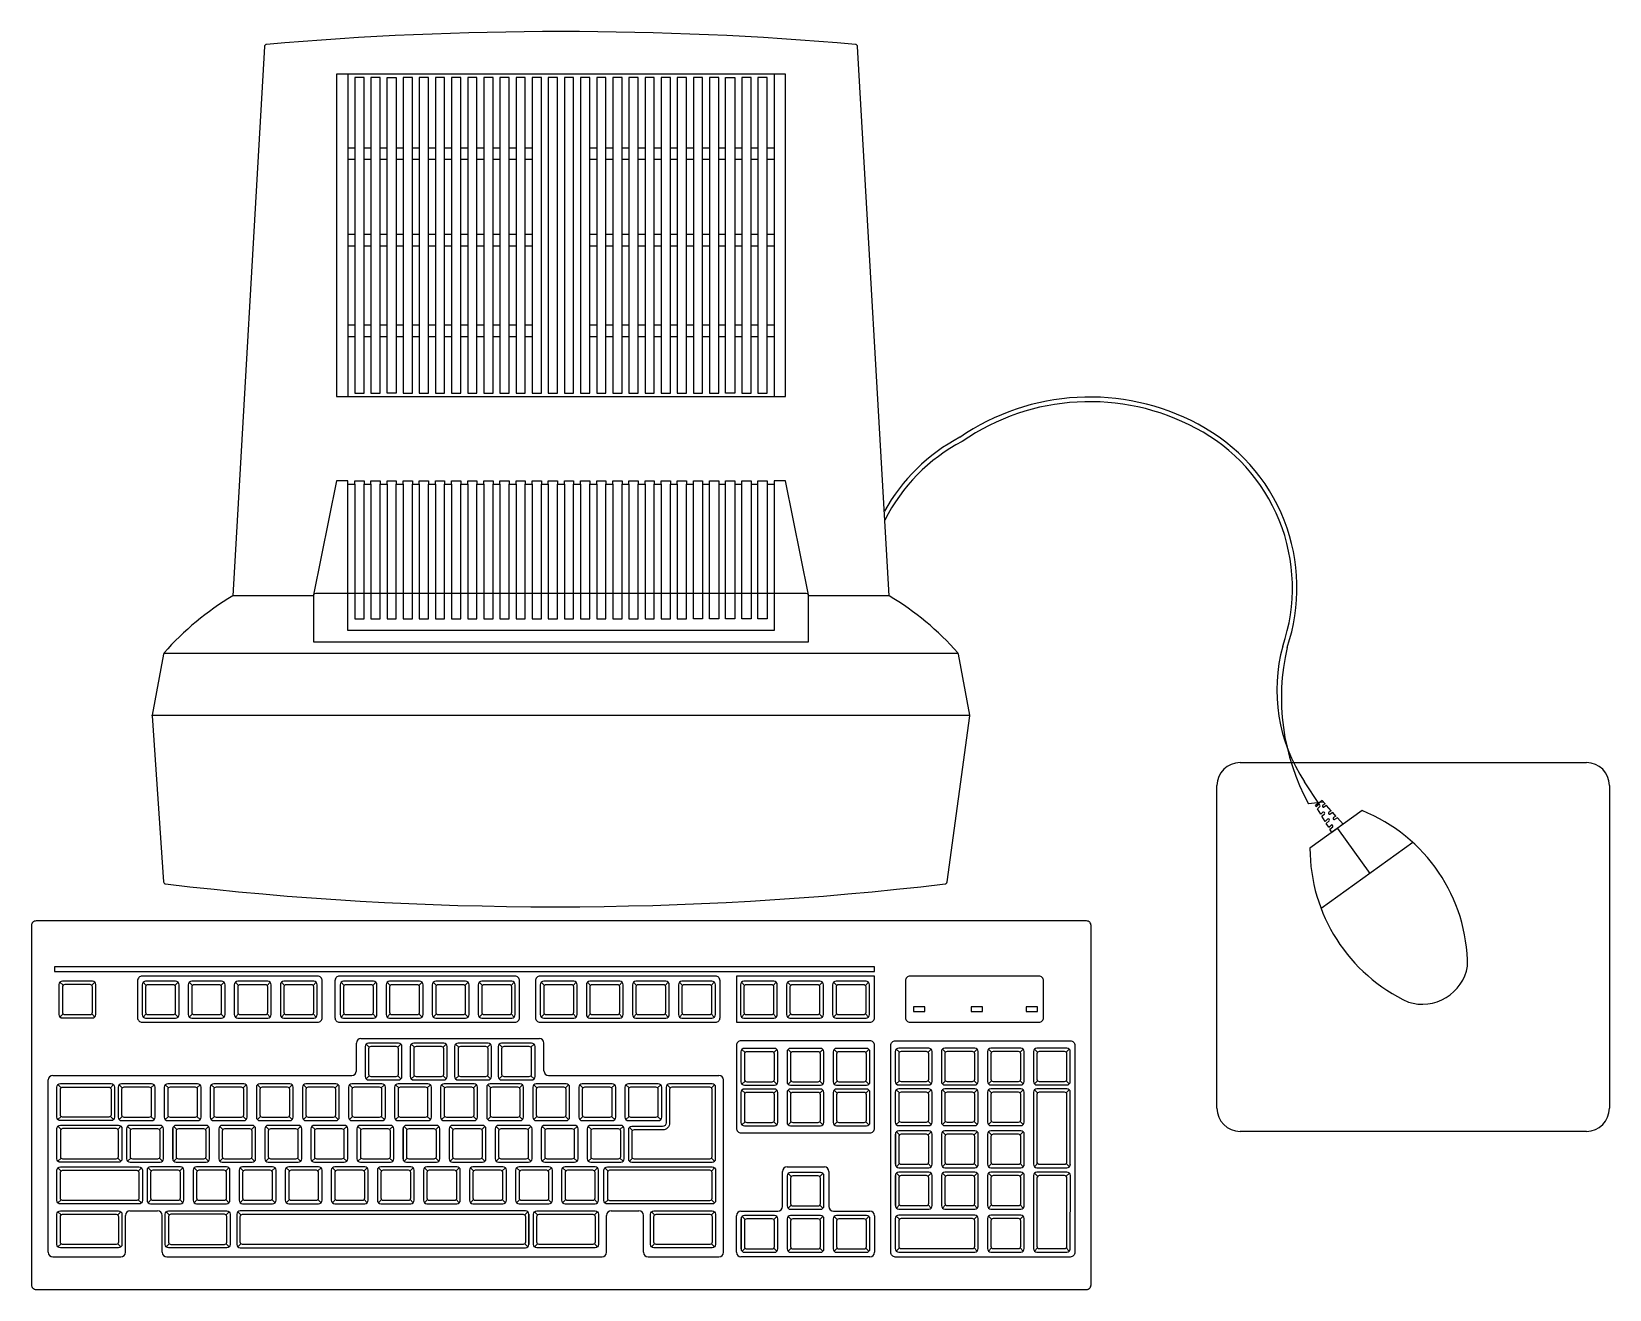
# Model space of a CAD drawing. Extents: x 4.402 to 5.088, y 3.152 to 3.698.
import ezdxf

# ---------------------------------------------------------------- set-up
doc = ezdxf.new("R2010")
doc.units = 0
doc.header["$LTSCALE"] = 0.3
doc.layers.get('0').update_dxf_attribs({"linetype": 'CONTINUOUS'})

msp = doc.modelspace()

# ---------------------------------------------------------------- linework, layer by layer
for p, q in [((4.6338, 3.67958), (4.53483, 3.67958)), ((4.5398, 3.67958), (4.5398, 3.53958)), ((4.6378, 3.67958), (4.6338, 3.67958)), ((4.7248, 3.67958), (4.7248, 3.53958)), ((4.5398, 3.64766), (4.5428, 3.64766)), ((4.5468, 3.64766), (4.5498, 3.64766)), ((4.5538, 3.64766), (4.5568, 3.64766)), ((4.5608, 3.64766), (4.5638, 3.64766)), ((4.5678, 3.64766), (4.5708, 3.64766)), ((4.5748, 3.64766), (4.5778, 3.64766)), ((4.5818, 3.64766), (4.5848, 3.64766)), ((4.5888, 3.64766), (4.5918, 3.64766)), ((4.5958, 3.64766), (4.5988, 3.64766)), ((4.6028, 3.64766), (4.6058, 3.64766)), ((4.6098, 3.64766), (4.6128, 3.64766)), ((4.6168, 3.64766), (4.6198, 3.64766)), ((4.6448, 3.64766), (4.6478, 3.64766)), ((4.6518, 3.64766), (4.6548, 3.64766)), ((4.6588, 3.64766), (4.6618, 3.64766)), ((4.6658, 3.64766), (4.6688, 3.64766)), ((4.6728, 3.64766), (4.6758, 3.64766)), ((4.6798, 3.64766), (4.6828, 3.64766)), ((4.6868, 3.64766), (4.6898, 3.64766)), ((4.6938, 3.64766), (4.6968, 3.64766)), ((4.7008, 3.64766), (4.7038, 3.64766)), ((4.7078, 3.64766), (4.7108, 3.64766)), ((4.7148, 3.64766), (4.7178, 3.64766)), ((4.7218, 3.64766), (4.7248, 3.64766)), ((4.5398, 3.64266), (4.5428, 3.64266)), ((4.5468, 3.64266), (4.5498, 3.64266)), ((4.5538, 3.64266), (4.5568, 3.64266)), ((4.5608, 3.64266), (4.5638, 3.64266)), ((4.5678, 3.64266), (4.5708, 3.64266)), ((4.5748, 3.64266), (4.5778, 3.64266)), ((4.5818, 3.64266), (4.5848, 3.64266)), ((4.5888, 3.64266), (4.5918, 3.64266)), ((4.5958, 3.64266), (4.5988, 3.64266)), ((4.6028, 3.64266), (4.6058, 3.64266)), ((4.6098, 3.64266), (4.6128, 3.64266)), ((4.6168, 3.64266), (4.6198, 3.64266)), ((4.6448, 3.64266), (4.6478, 3.64266)), ((4.6518, 3.64266), (4.6548, 3.64266)), ((4.6588, 3.64266), (4.6618, 3.64266)), ((4.6658, 3.64266), (4.6688, 3.64266)), ((4.6728, 3.64266), (4.6758, 3.64266)), ((4.6798, 3.64266), (4.6828, 3.64266)), ((4.6868, 3.64266), (4.6898, 3.64266)), ((4.6938, 3.64266), (4.6968, 3.64266)), ((4.7008, 3.64266), (4.7038, 3.64266)), ((4.7078, 3.64266), (4.7108, 3.64266)), ((4.7148, 3.64266), (4.7178, 3.64266)), ((4.7218, 3.64266), (4.7248, 3.64266)), ((4.5398, 3.61007), (4.5428, 3.61007)), ((4.5398, 3.60507), (4.5428, 3.60507)), ((4.5468, 3.61007), (4.5498, 3.61007)), ((4.5468, 3.60507), (4.5498, 3.60507)), ((4.5538, 3.61007), (4.5568, 3.61007)), ((4.5538, 3.60507), (4.5568, 3.60507)), ((4.5608, 3.61007), (4.5638, 3.61007)), ((4.5608, 3.60507), (4.5638, 3.60507)), ((4.5678, 3.61007), (4.5708, 3.61007)), ((4.5678, 3.60507), (4.5708, 3.60507)), ((4.5748, 3.61007), (4.5778, 3.61007)), ((4.5748, 3.60507), (4.5778, 3.60507)), ((4.5818, 3.61007), (4.5848, 3.61007)), ((4.5818, 3.60507), (4.5848, 3.60507)), ((4.5888, 3.61007), (4.5918, 3.61007)), ((4.5888, 3.60507), (4.5918, 3.60507)), ((4.5958, 3.61007), (4.5988, 3.61007)), ((4.5958, 3.60507), (4.5988, 3.60507)), ((4.6028, 3.61007), (4.6058, 3.61007)), ((4.6028, 3.60507), (4.6058, 3.60507)), ((4.6098, 3.61007), (4.6128, 3.61007)), ((4.6098, 3.60507), (4.6128, 3.60507)), ((4.6168, 3.61007), (4.6198, 3.61007)), ((4.6168, 3.60507), (4.6198, 3.60507)), ((4.6448, 3.61007), (4.6478, 3.61007)), ((4.6448, 3.60507), (4.6478, 3.60507)), ((4.6518, 3.61007), (4.6548, 3.61007)), ((4.6518, 3.60507), (4.6548, 3.60507)), ((4.6588, 3.61007), (4.6618, 3.61007)), ((4.6588, 3.60507), (4.6618, 3.60507)), ((4.6658, 3.61007), (4.6688, 3.61007)), ((4.6658, 3.60507), (4.6688, 3.60507)), ((4.6728, 3.61007), (4.6758, 3.61007)), ((4.6728, 3.60507), (4.6758, 3.60507)), ((4.6798, 3.61007), (4.6828, 3.61007)), ((4.6798, 3.60507), (4.6828, 3.60507)), ((4.6868, 3.61007), (4.6898, 3.61007)), ((4.6868, 3.60507), (4.6898, 3.60507)), ((4.6938, 3.61007), (4.6968, 3.61007)), ((4.6938, 3.60507), (4.6968, 3.60507)), ((4.7008, 3.61007), (4.7038, 3.61007)), ((4.7008, 3.60507), (4.7038, 3.60507)), ((4.7078, 3.61007), (4.7108, 3.61007)), ((4.7078, 3.60507), (4.7108, 3.60507)), ((4.7148, 3.61007), (4.7178, 3.61007)), ((4.7148, 3.60507), (4.7178, 3.60507)), ((4.7218, 3.61007), (4.7248, 3.61007)), ((4.7218, 3.60507), (4.7248, 3.60507)), ((4.5398, 3.57069), (4.5428, 3.57069)), ((4.5468, 3.57069), (4.5498, 3.57069)), ((4.5538, 3.57069), (4.5568, 3.57069)), ((4.5608, 3.57069), (4.5638, 3.57069)), ((4.5678, 3.57069), (4.5708, 3.57069)), ((4.5748, 3.57069), (4.5778, 3.57069)), ((4.5818, 3.57069), (4.5848, 3.57069)), ((4.5888, 3.57069), (4.5918, 3.57069)), ((4.5958, 3.57069), (4.5988, 3.57069)), ((4.6028, 3.57069), (4.6058, 3.57069)), ((4.6098, 3.57069), (4.6128, 3.57069)), ((4.6168, 3.57069), (4.6198, 3.57069)), ((4.6448, 3.57069), (4.6478, 3.57069)), ((4.6518, 3.57069), (4.6548, 3.57069)), ((4.6588, 3.57069), (4.6618, 3.57069)), ((4.6658, 3.57069), (4.6688, 3.57069)), ((4.6728, 3.57069), (4.6758, 3.57069)), ((4.6798, 3.57069), (4.6828, 3.57069)), ((4.6868, 3.57069), (4.6898, 3.57069)), ((4.6938, 3.57069), (4.6968, 3.57069)), ((4.7008, 3.57069), (4.7038, 3.57069)), ((4.7078, 3.57069), (4.7108, 3.57069)), ((4.7148, 3.57069), (4.7178, 3.57069)), ((4.7218, 3.57069), (4.7248, 3.57069)), ((4.5398, 3.56569), (4.5428, 3.56569)), ((4.5468, 3.56569), (4.5498, 3.56569)), ((4.5538, 3.56569), (4.5568, 3.56569)), ((4.5608, 3.56569), (4.5638, 3.56569)), ((4.5678, 3.56569), (4.5708, 3.56569)), ((4.5748, 3.56569), (4.5778, 3.56569)), ((4.5818, 3.56569), (4.5848, 3.56569)), ((4.5888, 3.56569), (4.5918, 3.56569)), ((4.5958, 3.56569), (4.5988, 3.56569)), ((4.6028, 3.56569), (4.6058, 3.56569)), ((4.6098, 3.56569), (4.6128, 3.56569)), ((4.6168, 3.56569), (4.6198, 3.56569)), ((4.6448, 3.56569), (4.6478, 3.56569)), ((4.6518, 3.56569), (4.6548, 3.56569)), ((4.6588, 3.56569), (4.6618, 3.56569)), ((4.6658, 3.56569), (4.6688, 3.56569)), ((4.6728, 3.56569), (4.6758, 3.56569)), ((4.6798, 3.56569), (4.6828, 3.56569)), ((4.6868, 3.56569), (4.6898, 3.56569)), ((4.6938, 3.56569), (4.6968, 3.56569)), ((4.7008, 3.56569), (4.7038, 3.56569)), ((4.7078, 3.56569), (4.7108, 3.56569)), ((4.7148, 3.56569), (4.7178, 3.56569)), ((4.7218, 3.56569), (4.7248, 3.56569)), ((4.6478, 3.50158), (4.6478, 3.50035)), ((4.52483, 3.45308), (4.4898, 3.45308)), ((4.73877, 3.45408), (4.52583, 3.45408)), ((4.7748, 3.45308), (4.73977, 3.45308)), ((4.80476, 3.42808), (4.45984, 3.42808)), ((4.80979, 3.40108), (4.45481, 3.40108)), ((4.92711, 3.3807), (5.07751, 3.3807)), ((4.91711, 3.23058), (4.91711, 3.3707)), ((4.96158, 3.36246), (4.95514, 3.3724)), ((5.08751, 3.3707), (5.08751, 3.23058)), ((4.9621, 3.36371), (4.96049, 3.36252)), ((4.96275, 3.36419), (4.9621, 3.36371)), ((4.96402, 3.36275), (4.96275, 3.36419)), ((4.96326, 3.36354), (4.95682, 3.36283)), ((4.98012, 3.35984), (4.95746, 3.34351)), ((4.96049, 3.36252), (4.95984, 3.36205)), ((4.96018, 3.3615), (4.95984, 3.36205)), ((4.96018, 3.3615), (4.96109, 3.3623)), ((4.96071, 3.36063), (4.96181, 3.3616)), ((4.96215, 3.35828), (4.96071, 3.36063)), ((4.96215, 3.35828), (4.96309, 3.35911)), ((4.96268, 3.35741), (4.96381, 3.35841)), ((4.96404, 3.35518), (4.96268, 3.35741)), ((4.96402, 3.36275), (4.96307, 3.36217)), ((4.9647, 3.36199), (4.96354, 3.36128)), ((4.96669, 3.35973), (4.9647, 3.36199)), ((4.96669, 3.35973), (4.96574, 3.35915)), ((4.96736, 3.35897), (4.9662, 3.35826)), ((4.96871, 3.35744), (4.96736, 3.35897)), ((4.96871, 3.35744), (4.96771, 3.35683)), ((4.96404, 3.35518), (4.96511, 3.35612)), ((4.96457, 3.35431), (4.96582, 3.35542)), ((4.96562, 3.3526), (4.96457, 3.35431)), ((4.96562, 3.3526), (4.96665, 3.35352)), ((4.96615, 3.35174), (4.96737, 3.35281)), ((4.967, 3.35034), (4.96615, 3.35174)), ((4.97183, 3.35391), (4.967, 3.35034)), ((4.96938, 3.35668), (4.96817, 3.35594)), ((4.97183, 3.35391), (4.96938, 3.35668)), ((4.96942, 3.35213), (4.9835, 3.33258)), ((5.00215, 3.34601), (4.96231, 3.31731)), ((4.41614, 3.284), (4.41479, 3.28536)), ((4.42856, 3.284), (4.42991, 3.28536)), ((4.45227, 3.28396), (4.45092, 3.28532)), ((4.46469, 3.28396), (4.46604, 3.28532)), ((4.47227, 3.28396), (4.47092, 3.28532)), ((4.48469, 3.28396), (4.48604, 3.28532)), ((4.49227, 3.28396), (4.49092, 3.28532)), ((4.50469, 3.28396), (4.50604, 3.28532)), ((4.51227, 3.28396), (4.51092, 3.28532)), ((4.52469, 3.28396), (4.52604, 3.28532)), ((4.53819, 3.28396), (4.53684, 3.28532)), ((4.55061, 3.28396), (4.55196, 3.28532)), ((4.55819, 3.28396), (4.55684, 3.28532)), ((4.57061, 3.28396), (4.57196, 3.28532)), ((4.57819, 3.28396), (4.57684, 3.28532)), ((4.59061, 3.28396), (4.59196, 3.28532)), ((4.59819, 3.28396), (4.59684, 3.28532)), ((4.61061, 3.28396), (4.61196, 3.28532)), ((4.62511, 3.28396), (4.62376, 3.28532)), ((4.63753, 3.28396), (4.63888, 3.28532)), ((4.64511, 3.28396), (4.64376, 3.28532)), ((4.65753, 3.28396), (4.65888, 3.28532)), ((4.66511, 3.28396), (4.66376, 3.28532)), ((4.67753, 3.28396), (4.67888, 3.28532)), ((4.68511, 3.28396), (4.68376, 3.28532)), ((4.69753, 3.28396), (4.69888, 3.28532)), ((4.71203, 3.28396), (4.71067, 3.28532)), ((4.72444, 3.28396), (4.72579, 3.28532)), ((4.73203, 3.28396), (4.73067, 3.28532)), ((4.74444, 3.28396), (4.74579, 3.28532)), ((4.75203, 3.28396), (4.75067, 3.28532)), ((4.76444, 3.28396), (4.76579, 3.28532)), ((4.41614, 3.27159), (4.41479, 3.27023)), ((4.42856, 3.27159), (4.42991, 3.27023)), ((4.45227, 3.27155), (4.45092, 3.27019)), ((4.46469, 3.27155), (4.46604, 3.27019)), ((4.47227, 3.27155), (4.47092, 3.27019)), ((4.48469, 3.27155), (4.48604, 3.27019)), ((4.49227, 3.27155), (4.49092, 3.27019)), ((4.50469, 3.27155), (4.50604, 3.27019)), ((4.51227, 3.27155), (4.51092, 3.27019)), ((4.52469, 3.27155), (4.52604, 3.27019)), ((4.53819, 3.27155), (4.53684, 3.27019)), ((4.55061, 3.27155), (4.55196, 3.27019)), ((4.55819, 3.27155), (4.55684, 3.27019)), ((4.57061, 3.27155), (4.57196, 3.27019)), ((4.57819, 3.27155), (4.57684, 3.27019)), ((4.59061, 3.27155), (4.59196, 3.27019)), ((4.59819, 3.27155), (4.59684, 3.27019)), ((4.61061, 3.27155), (4.61196, 3.27019)), ((4.62511, 3.27155), (4.62376, 3.27019)), ((4.63753, 3.27155), (4.63888, 3.27019)), ((4.64511, 3.27155), (4.64376, 3.27019)), ((4.65753, 3.27155), (4.65888, 3.27019)), ((4.66511, 3.27155), (4.66376, 3.27019)), ((4.67753, 3.27155), (4.67888, 3.27019)), ((4.68511, 3.27155), (4.68376, 3.27019)), ((4.69753, 3.27155), (4.69888, 3.27019)), ((4.71203, 3.27155), (4.71067, 3.27019)), ((4.72444, 3.27155), (4.72579, 3.27019)), ((4.73203, 3.27155), (4.73067, 3.27019)), ((4.74444, 3.27155), (4.74579, 3.27019)), ((4.75203, 3.27155), (4.75067, 3.27019)), ((4.76444, 3.27155), (4.76579, 3.27019)), ((4.54346, 3.24689), (4.54346, 3.25889)), ((4.54546, 3.26089), (4.62292, 3.26089)), ((4.54905, 3.25712), (4.5477, 3.25847)), ((4.56147, 3.25712), (4.56282, 3.25847)), ((4.56867, 3.25712), (4.56732, 3.25847)), ((4.58109, 3.25712), (4.58244, 3.25847)), ((4.58792, 3.25712), (4.58656, 3.25847)), ((4.60033, 3.25712), (4.60168, 3.25847)), ((4.60683, 3.25712), (4.60547, 3.25847)), ((4.61924, 3.25712), (4.62059, 3.25847)), ((4.62492, 3.24689), (4.62492, 3.25889)), ((4.71224, 3.25482), (4.71088, 3.25618)), ((4.72465, 3.25482), (4.726, 3.25618)), ((4.73224, 3.25482), (4.73088, 3.25618)), ((4.74465, 3.25482), (4.746, 3.25618)), ((4.75224, 3.25482), (4.75088, 3.25618)), ((4.76465, 3.25482), (4.766, 3.25618)), ((4.77924, 3.25494), (4.77788, 3.25629)), ((4.79165, 3.25494), (4.793, 3.25629)), ((4.79924, 3.25494), (4.79788, 3.25629)), ((4.81165, 3.25494), (4.813, 3.25629)), ((4.81924, 3.25494), (4.81788, 3.25629)), ((4.83165, 3.25494), (4.833, 3.25629)), ((4.83924, 3.25494), (4.83788, 3.25629)), ((4.85165, 3.25494), (4.853, 3.25629)), ((4.40971, 3.16807), (4.40971, 3.24289)), ((4.41171, 3.24489), (4.54146, 3.24489)), ((4.41524, 3.23954), (4.41388, 3.2409)), ((4.43665, 3.23954), (4.438, 3.2409)), ((4.44185, 3.23945), (4.44049, 3.24081)), ((4.45426, 3.23945), (4.45561, 3.24081)), ((4.46185, 3.23945), (4.46049, 3.24081)), ((4.47426, 3.23945), (4.47561, 3.24081)), ((4.48185, 3.23945), (4.48049, 3.24081)), ((4.49426, 3.23945), (4.49561, 3.24081)), ((4.50185, 3.23945), (4.50049, 3.24081)), ((4.51426, 3.23945), (4.51561, 3.24081)), ((4.52185, 3.23945), (4.52049, 3.24081)), ((4.53426, 3.23945), (4.53561, 3.24081)), ((4.54185, 3.23945), (4.54049, 3.24081)), ((4.54905, 3.2447), (4.5477, 3.24335)), ((4.55426, 3.23945), (4.55561, 3.24081)), ((4.56185, 3.23945), (4.56049, 3.24081)), ((4.56147, 3.2447), (4.56282, 3.24335)), ((4.56867, 3.2447), (4.56732, 3.24335)), ((4.57426, 3.23945), (4.57561, 3.24081)), ((4.58185, 3.23945), (4.58049, 3.24081)), ((4.58109, 3.2447), (4.58244, 3.24335)), ((4.58792, 3.2447), (4.58656, 3.24335)), ((4.59426, 3.23945), (4.59561, 3.24081)), ((4.60033, 3.2447), (4.60168, 3.24335)), ((4.60185, 3.23945), (4.60049, 3.24081)), ((4.60683, 3.2447), (4.60547, 3.24335)), ((4.61426, 3.23945), (4.61561, 3.24081)), ((4.61924, 3.2447), (4.62059, 3.24335)), ((4.62185, 3.23945), (4.62049, 3.24081)), ((4.62692, 3.24489), (4.7009, 3.24489)), ((4.63426, 3.23945), (4.63561, 3.24081)), ((4.64185, 3.23945), (4.64049, 3.24081)), ((4.65426, 3.23945), (4.65561, 3.24081)), ((4.66185, 3.23945), (4.66049, 3.24081)), ((4.67426, 3.23945), (4.67561, 3.24081)), ((4.67838, 3.24081), (4.67973, 3.23945)), ((4.699, 3.24081), (4.69765, 3.23945)), ((4.7029, 3.16807), (4.7029, 3.24289)), ((4.71224, 3.24241), (4.71088, 3.24106)), ((4.72465, 3.24241), (4.726, 3.24106)), ((4.73224, 3.24241), (4.73088, 3.24106)), ((4.74465, 3.24241), (4.746, 3.24106)), ((4.75224, 3.24241), (4.75088, 3.24106)), ((4.76465, 3.24241), (4.766, 3.24106)), ((4.77924, 3.24253), (4.77788, 3.24117)), ((4.79165, 3.24253), (4.793, 3.24117)), ((4.79924, 3.24253), (4.79788, 3.24117)), ((4.81165, 3.24253), (4.813, 3.24117)), ((4.81924, 3.24253), (4.81788, 3.24117)), ((4.83165, 3.24253), (4.833, 3.24117)), ((4.83924, 3.24253), (4.83788, 3.24117)), ((4.85165, 3.24253), (4.853, 3.24117)), ((4.71224, 3.23717), (4.71088, 3.23853)), ((4.72465, 3.23717), (4.726, 3.23853)), ((4.73224, 3.23717), (4.73088, 3.23853)), ((4.74465, 3.23717), (4.746, 3.23853)), ((4.75224, 3.23717), (4.75088, 3.23853)), ((4.76465, 3.23717), (4.766, 3.23853)), ((4.77924, 3.23729), (4.77788, 3.23864)), ((4.79165, 3.23729), (4.793, 3.23864)), ((4.79924, 3.23729), (4.79788, 3.23864)), ((4.81165, 3.23729), (4.813, 3.23864)), ((4.81924, 3.23729), (4.81788, 3.23864)), ((4.83165, 3.23729), (4.833, 3.23864)), ((4.83744, 3.23758), (4.83747, 3.2063)), ((4.83924, 3.23729), (4.83788, 3.23864)), ((4.85194, 3.23908), (4.83894, 3.23908)), ((4.83894, 3.23658), (4.83894, 3.20628)), ((4.85094, 3.23758), (4.83994, 3.23758)), ((4.85165, 3.23729), (4.853, 3.23864)), ((4.85194, 3.20709), (4.85194, 3.23658)), ((4.85344, 3.20604), (4.85344, 3.23758)), ((4.41524, 3.22704), (4.41388, 3.22568)), ((4.43665, 3.22704), (4.438, 3.22568)), ((4.44185, 3.22704), (4.44049, 3.22568)), ((4.45426, 3.22704), (4.45561, 3.22568)), ((4.46185, 3.22704), (4.46049, 3.22568)), ((4.47426, 3.22704), (4.47561, 3.22568)), ((4.48185, 3.22704), (4.48049, 3.22568)), ((4.49426, 3.22704), (4.49561, 3.22568)), ((4.50185, 3.22704), (4.50049, 3.22568)), ((4.51426, 3.22704), (4.51561, 3.22568)), ((4.52185, 3.22704), (4.52049, 3.22568)), ((4.53426, 3.22704), (4.53561, 3.22568)), ((4.54185, 3.22704), (4.54049, 3.22568)), ((4.55426, 3.22704), (4.55561, 3.22568)), ((4.56185, 3.22704), (4.56049, 3.22568)), ((4.57426, 3.22704), (4.57561, 3.22568)), ((4.58185, 3.22704), (4.58049, 3.22568)), ((4.59426, 3.22704), (4.59561, 3.22568)), ((4.60185, 3.22704), (4.60049, 3.22568)), ((4.61426, 3.22704), (4.61561, 3.22568)), ((4.62185, 3.22704), (4.62049, 3.22568)), ((4.63426, 3.22704), (4.63561, 3.22568)), ((4.64185, 3.22704), (4.64049, 3.22568)), ((4.65426, 3.22704), (4.65561, 3.22568)), ((4.66185, 3.22704), (4.66049, 3.22568)), ((4.67426, 3.22704), (4.67561, 3.22568)), ((4.41524, 3.22145), (4.41388, 3.22281)), ((4.4399, 3.22145), (4.44125, 3.22281)), ((4.44369, 3.22175), (4.44369, 3.20866)), ((4.44551, 3.22138), (4.44416, 3.22273)), ((4.45792, 3.22138), (4.45928, 3.22273)), ((4.46369, 3.22175), (4.46369, 3.20866)), ((4.46551, 3.22138), (4.46416, 3.22273)), ((4.47792, 3.22138), (4.47928, 3.22273)), ((4.48369, 3.22175), (4.48369, 3.20866)), ((4.48551, 3.22138), (4.48416, 3.22273)), ((4.49792, 3.22138), (4.49928, 3.22273)), ((4.50369, 3.22175), (4.50369, 3.20866)), ((4.50551, 3.22138), (4.50416, 3.22273)), ((4.51792, 3.22138), (4.51928, 3.22273)), ((4.52369, 3.22175), (4.52369, 3.20866)), ((4.52551, 3.22138), (4.52416, 3.22273)), ((4.53792, 3.22138), (4.53928, 3.22273)), ((4.54369, 3.22175), (4.54369, 3.20866)), ((4.54551, 3.22138), (4.54416, 3.22273)), ((4.55792, 3.22138), (4.55928, 3.22273)), ((4.56369, 3.22175), (4.56369, 3.20866)), ((4.56551, 3.22138), (4.56416, 3.22273)), ((4.57792, 3.22138), (4.57928, 3.22273)), ((4.58369, 3.22175), (4.58369, 3.20866)), ((4.58551, 3.22138), (4.58416, 3.22273)), ((4.59792, 3.22138), (4.59928, 3.22273)), ((4.60369, 3.22175), (4.60369, 3.20866)), ((4.60551, 3.22138), (4.60416, 3.22273)), ((4.61792, 3.22138), (4.61928, 3.22273)), ((4.62369, 3.22175), (4.62369, 3.20866)), ((4.62551, 3.22138), (4.62416, 3.22273)), ((4.63792, 3.22138), (4.63928, 3.22273)), ((4.64369, 3.22175), (4.64369, 3.20866)), ((4.64551, 3.22138), (4.64416, 3.22273)), ((4.65792, 3.22138), (4.65928, 3.22273)), ((4.66199, 3.22229), (4.66335, 3.22094)), ((4.71224, 3.22476), (4.71088, 3.2234)), ((4.72465, 3.22476), (4.726, 3.2234)), ((4.73224, 3.22476), (4.73088, 3.2234)), ((4.74465, 3.22476), (4.746, 3.2234)), ((4.75224, 3.22476), (4.75088, 3.2234)), ((4.76465, 3.22476), (4.766, 3.2234)), ((4.77924, 3.22487), (4.77788, 3.22352)), ((4.77926, 3.21901), (4.77791, 3.22036)), ((4.79165, 3.22487), (4.793, 3.22352)), ((4.79167, 3.21901), (4.79303, 3.22036)), ((4.79924, 3.22487), (4.79788, 3.22352)), ((4.79926, 3.21901), (4.79791, 3.22036)), ((4.81165, 3.22487), (4.813, 3.22352)), ((4.81167, 3.21901), (4.81303, 3.22036)), ((4.81924, 3.22487), (4.81788, 3.22352)), ((4.81926, 3.21901), (4.81791, 3.22036)), ((4.83165, 3.22487), (4.833, 3.22352)), ((4.83167, 3.21901), (4.83303, 3.22036)), ((5.07751, 3.22058), (4.92711, 3.22058)), ((4.77744, 3.21938), (4.77744, 3.20629)), ((4.79744, 3.21938), (4.79744, 3.20629)), ((4.81744, 3.21938), (4.81744, 3.20629)), ((4.41524, 3.20895), (4.41388, 3.20759)), ((4.4399, 3.20895), (4.44125, 3.20759)), ((4.44551, 3.20897), (4.44416, 3.20761)), ((4.45792, 3.20897), (4.45928, 3.20761)), ((4.46551, 3.20897), (4.46416, 3.20761)), ((4.47792, 3.20897), (4.47928, 3.20761)), ((4.48551, 3.20897), (4.48416, 3.20761)), ((4.49792, 3.20897), (4.49928, 3.20761)), ((4.50551, 3.20897), (4.50416, 3.20761)), ((4.51792, 3.20897), (4.51928, 3.20761)), ((4.52551, 3.20897), (4.52416, 3.20761)), ((4.53792, 3.20897), (4.53928, 3.20761)), ((4.54551, 3.20897), (4.54416, 3.20761)), ((4.55792, 3.20897), (4.55928, 3.20761)), ((4.56551, 3.20897), (4.56416, 3.20761)), ((4.57792, 3.20897), (4.57928, 3.20761)), ((4.58551, 3.20897), (4.58416, 3.20761)), ((4.59792, 3.20897), (4.59928, 3.20761)), ((4.60551, 3.20897), (4.60416, 3.20761)), ((4.61792, 3.20897), (4.61928, 3.20761)), ((4.62551, 3.20897), (4.62416, 3.20761)), ((4.63792, 3.20897), (4.63928, 3.20761)), ((4.64551, 3.20897), (4.64416, 3.20761)), ((4.65792, 3.20897), (4.65928, 3.20761)), ((4.66199, 3.20761), (4.66335, 3.20897)), ((4.699, 3.20761), (4.69765, 3.20897)), ((4.77926, 3.2066), (4.77791, 3.20524)), ((4.79167, 3.2066), (4.79303, 3.20524)), ((4.79926, 3.2066), (4.79791, 3.20524)), ((4.81167, 3.2066), (4.81303, 3.20524)), ((4.81926, 3.2066), (4.81791, 3.20524)), ((4.83167, 3.2066), (4.83303, 3.20524)), ((4.83926, 3.2066), (4.83791, 3.20524)), ((4.83997, 3.2063), (4.85097, 3.2063)), ((4.85167, 3.2066), (4.85303, 3.20524)), ((4.41524, 3.20336), (4.41388, 3.20472)), ((4.4488, 3.20336), (4.45015, 3.20472)), ((4.45257, 3.20375), (4.45257, 3.19066)), ((4.45438, 3.20338), (4.45303, 3.20473)), ((4.4668, 3.20338), (4.46815, 3.20473)), ((4.47257, 3.20375), (4.47257, 3.19066)), ((4.47438, 3.20338), (4.47303, 3.20473)), ((4.4868, 3.20338), (4.48815, 3.20473)), ((4.49257, 3.20375), (4.49257, 3.19066)), ((4.49438, 3.20338), (4.49303, 3.20473)), ((4.5068, 3.20338), (4.50815, 3.20473)), ((4.51257, 3.20375), (4.51257, 3.19066)), ((4.51438, 3.20338), (4.51303, 3.20473)), ((4.5268, 3.20338), (4.52815, 3.20473)), ((4.53257, 3.20375), (4.53257, 3.19066)), ((4.53438, 3.20338), (4.53303, 3.20473)), ((4.5468, 3.20338), (4.54815, 3.20473)), ((4.55257, 3.20375), (4.55257, 3.19066)), ((4.55438, 3.20338), (4.55303, 3.20473)), ((4.5668, 3.20338), (4.56815, 3.20473)), ((4.57257, 3.20375), (4.57257, 3.19066)), ((4.57438, 3.20338), (4.57303, 3.20473)), ((4.5868, 3.20338), (4.58815, 3.20473)), ((4.59257, 3.20375), (4.59257, 3.19066)), ((4.59438, 3.20338), (4.59303, 3.20473)), ((4.6068, 3.20338), (4.60815, 3.20473)), ((4.61257, 3.20375), (4.61257, 3.19066)), ((4.61438, 3.20338), (4.61303, 3.20473)), ((4.6268, 3.20338), (4.62815, 3.20473)), ((4.63257, 3.20375), (4.63257, 3.19066)), ((4.63438, 3.20338), (4.63303, 3.20473)), ((4.6468, 3.20338), (4.64815, 3.20473)), ((4.65273, 3.20336), (4.65137, 3.20472)), ((4.69765, 3.20336), (4.699, 3.20472)), ((4.72844, 3.18795), (4.72844, 3.20316)), ((4.73044, 3.20516), (4.74664, 3.20516)), ((4.73044, 3.20131), (4.73044, 3.18822)), ((4.73226, 3.20094), (4.73091, 3.20229)), ((4.74467, 3.20094), (4.74603, 3.20229)), ((4.74864, 3.20316), (4.74864, 3.18795)), ((4.77744, 3.20142), (4.77744, 3.18833)), ((4.77926, 3.20106), (4.77791, 3.20241)), ((4.79167, 3.20106), (4.79303, 3.20241)), ((4.79744, 3.20142), (4.79744, 3.18833)), ((4.79926, 3.20106), (4.79791, 3.20241)), ((4.81167, 3.20106), (4.81303, 3.20241)), ((4.81744, 3.20142), (4.81744, 3.18833)), ((4.81926, 3.20106), (4.81791, 3.20241)), ((4.83167, 3.20106), (4.83303, 3.20241)), ((4.83747, 3.20135), (4.83747, 3.16942)), ((4.83926, 3.20106), (4.83791, 3.20241)), ((4.83897, 3.2048), (4.85197, 3.2048)), ((4.85197, 3.20285), (4.83897, 3.20285)), ((4.83897, 3.20035), (4.83897, 3.17046)), ((4.85097, 3.20135), (4.83997, 3.20135)), ((4.85167, 3.20106), (4.85303, 3.20241)), ((4.85197, 3.16966), (4.85197, 3.20035)), ((4.85344, 3.16968), (4.85347, 3.20135)), ((4.41524, 3.19086), (4.41388, 3.18951)), ((4.41524, 3.18427), (4.41388, 3.18563)), ((4.4399, 3.18427), (4.44125, 3.18563)), ((4.44517, 3.18607), (4.45719, 3.18607)), ((4.4488, 3.19086), (4.45015, 3.18951)), ((4.45438, 3.19097), (4.45303, 3.18961)), ((4.46224, 3.18427), (4.46088, 3.18563)), ((4.4668, 3.19097), (4.46815, 3.18961)), ((4.47438, 3.19097), (4.47303, 3.18961)), ((4.4868, 3.19097), (4.48815, 3.18961)), ((4.4869, 3.18427), (4.48825, 3.18563)), ((4.49334, 3.18427), (4.49199, 3.18563)), ((4.49438, 3.19097), (4.49303, 3.18961)), ((4.5068, 3.19097), (4.50815, 3.18961)), ((4.51438, 3.19097), (4.51303, 3.18961)), ((4.5268, 3.19097), (4.52815, 3.18961)), ((4.53438, 3.19097), (4.53303, 3.18961)), ((4.5468, 3.19097), (4.54815, 3.18961)), ((4.55438, 3.19097), (4.55303, 3.18961)), ((4.5668, 3.19097), (4.56815, 3.18961)), ((4.57438, 3.19097), (4.57303, 3.18961)), ((4.5868, 3.19097), (4.58815, 3.18961)), ((4.59438, 3.19097), (4.59303, 3.18961)), ((4.6068, 3.19097), (4.60815, 3.18961)), ((4.61438, 3.19097), (4.61303, 3.18961)), ((4.61655, 3.18427), (4.6179, 3.18563)), ((4.62213, 3.18427), (4.62078, 3.18563)), ((4.6268, 3.19097), (4.62815, 3.18961)), ((4.63438, 3.19097), (4.63303, 3.18961)), ((4.6468, 3.19097), (4.64815, 3.18961)), ((4.6468, 3.18427), (4.64815, 3.18563)), ((4.65273, 3.19086), (4.65137, 3.18951)), ((4.65412, 3.18607), (4.66613, 3.18607)), ((4.67296, 3.18427), (4.67161, 3.18563)), ((4.69763, 3.18427), (4.69898, 3.18563)), ((4.69765, 3.19086), (4.699, 3.18951)), ((4.71044, 3.18595), (4.72644, 3.18595)), ((4.73226, 3.18853), (4.73091, 3.18717)), ((4.74467, 3.18853), (4.74603, 3.18717)), ((4.75064, 3.18595), (4.76644, 3.18595)), ((4.77926, 3.18864), (4.77791, 3.18729)), ((4.79167, 3.18864), (4.79303, 3.18729)), ((4.79926, 3.18864), (4.79791, 3.18729)), ((4.81167, 3.18864), (4.81303, 3.18729)), ((4.81926, 3.18864), (4.81791, 3.18729)), ((4.83167, 3.18864), (4.83303, 3.18729)), ((4.44317, 3.16807), (4.44317, 3.18407)), ((4.45919, 3.16807), (4.45919, 3.18407)), ((4.61834, 3.18457), (4.61834, 3.17148)), ((4.65212, 3.16807), (4.65212, 3.18407)), ((4.66813, 3.16807), (4.66813, 3.18407)), ((4.70844, 3.16807), (4.70844, 3.18395)), ((4.71044, 3.18264), (4.71044, 3.16955)), ((4.71226, 3.18227), (4.71091, 3.18363)), ((4.72467, 3.18227), (4.72603, 3.18363)), ((4.73044, 3.18264), (4.73044, 3.16955)), ((4.73226, 3.18227), (4.73091, 3.18363)), ((4.74467, 3.18227), (4.74603, 3.18363)), ((4.75042, 3.18264), (4.75042, 3.16955)), ((4.75224, 3.18227), (4.75088, 3.18363)), ((4.76465, 3.18227), (4.766, 3.18363)), ((4.76844, 3.18395), (4.76844, 3.16807)), ((4.77742, 3.18276), (4.77742, 3.16967)), ((4.77744, 3.18268), (4.77744, 3.16968)), ((4.77924, 3.18239), (4.77788, 3.18374)), ((4.81194, 3.18418), (4.77894, 3.18418)), ((4.77894, 3.18168), (4.77894, 3.17068)), ((4.81094, 3.18268), (4.77994, 3.18268)), ((4.81165, 3.18239), (4.813, 3.18374)), ((4.81194, 3.17068), (4.81194, 3.18168)), ((4.81344, 3.16968), (4.81344, 3.18268)), ((4.81742, 3.18276), (4.81742, 3.16967)), ((4.81924, 3.18239), (4.81788, 3.18374)), ((4.83165, 3.18239), (4.833, 3.18374)), ((4.41171, 3.16607), (4.44117, 3.16607)), ((4.41524, 3.17177), (4.41388, 3.17042)), ((4.4399, 3.17177), (4.44125, 3.17042)), ((4.46224, 3.17177), (4.46088, 3.17042)), ((4.46119, 3.16607), (4.65012, 3.16607)), ((4.4869, 3.17177), (4.48825, 3.17042)), ((4.49334, 3.17177), (4.49199, 3.17042)), ((4.61655, 3.17177), (4.6179, 3.17042)), ((4.62213, 3.17177), (4.62078, 3.17042)), ((4.6468, 3.17177), (4.64815, 3.17042)), ((4.67013, 3.16607), (4.7009, 3.16607)), ((4.67296, 3.17177), (4.67161, 3.17042)), ((4.69763, 3.17177), (4.69898, 3.17042)), ((4.76644, 3.16607), (4.71044, 3.16607)), ((4.71226, 3.16986), (4.71091, 3.16851)), ((4.72467, 3.16986), (4.72603, 3.16851)), ((4.73226, 3.16986), (4.73091, 3.16851)), ((4.74467, 3.16986), (4.74603, 3.16851)), ((4.75224, 3.16986), (4.75088, 3.16851)), ((4.76465, 3.16986), (4.766, 3.16851)), ((4.77924, 3.16998), (4.77788, 3.16862)), ((4.77894, 3.16818), (4.81194, 3.16818)), ((4.77994, 3.16968), (4.81094, 3.16968)), ((4.81165, 3.16998), (4.813, 3.16862)), ((4.81924, 3.16998), (4.81788, 3.16862)), ((4.83165, 3.16998), (4.833, 3.16862)), ((4.83924, 3.16998), (4.83788, 3.16862)), ((4.83894, 3.16818), (4.85194, 3.16818)), ((4.83994, 3.16968), (4.85094, 3.16968)), ((4.85165, 3.16998), (4.853, 3.16862))]:
    msp.add_line(p, q)
msp.add_lwpolyline([(4.45481, 3.40096), (4.45975, 3.32891, 0.360911), (4.46063, 3.32799, 0.058559), (4.79903, 3.32799, 0.34187), (4.79991, 3.32885), (4.80978, 3.40092, 0.079982), (4.80977, 3.40124), (4.80485, 3.42781, 0.134778), (4.80462, 3.42829, 0.079255), (4.7748, 3.45308), (4.76108, 3.69156, 0.372408), (4.76017, 3.6925, 0.043693), (4.50444, 3.6925, 0.372408), (4.50353, 3.69156), (4.4898, 3.45308, 0.079255), (4.45998, 3.42829, 0.134778), (4.45975, 3.42781), (4.45483, 3.40121, 0.062957), (4.45481, 3.40096, -0.062957), (4.45483, 3.40121)], format="xyb")
for points in [[(4.53483, 3.67958), (4.53483, 3.53958), (4.72977, 3.53958), (4.72977, 3.67958), (4.6378, 3.67958)], [(4.5398, 3.50158), (4.5428, 3.50158), (4.5428, 3.50308), (4.5468, 3.50308), (4.5468, 3.50158), (4.5498, 3.50158), (4.5498, 3.50308), (4.5538, 3.50308), (4.5538, 3.50158), (4.5568, 3.50158), (4.5568, 3.50308), (4.5608, 3.50308), (4.5608, 3.50158), (4.5638, 3.50158), (4.5638, 3.50308), (4.5678, 3.50308), (4.5678, 3.50158), (4.5708, 3.50158), (4.5708, 3.50308), (4.5748, 3.50308), (4.5748, 3.50158), (4.5778, 3.50158), (4.5778, 3.50308), (4.5818, 3.50308), (4.5818, 3.50158), (4.5848, 3.50158), (4.5848, 3.50308), (4.5888, 3.50308), (4.5888, 3.50158), (4.5918, 3.50158), (4.5918, 3.50308), (4.5958, 3.50308), (4.5958, 3.50158), (4.5988, 3.50158), (4.5988, 3.50308), (4.6028, 3.50308), (4.6028, 3.50158), (4.6058, 3.50158), (4.6058, 3.50308), (4.6098, 3.50308), (4.6098, 3.50158), (4.6128, 3.50158), (4.6128, 3.50308), (4.6168, 3.50308), (4.6168, 3.50158), (4.6198, 3.50158), (4.6198, 3.50308), (4.6238, 3.50308), (4.6238, 3.50158), (4.6268, 3.50158), (4.6268, 3.50308), (4.6308, 3.50308), (4.6308, 3.50158), (4.6338, 3.50158), (4.6338, 3.50308), (4.6378, 3.50308), (4.6378, 3.50158), (4.6408, 3.50158), (4.6408, 3.50308), (4.6448, 3.50308), (4.6448, 3.50158), (4.6478, 3.50158), (4.6478, 3.50308), (4.6518, 3.50308), (4.6518, 3.50158), (4.6548, 3.50158), (4.6548, 3.50308), (4.6588, 3.50308), (4.6588, 3.50158), (4.6618, 3.50158), (4.6618, 3.50308), (4.6658, 3.50308), (4.6658, 3.50158), (4.6688, 3.50158), (4.6688, 3.50308), (4.6728, 3.50308), (4.6728, 3.50158), (4.6758, 3.50158), (4.6758, 3.50308), (4.6798, 3.50308), (4.6798, 3.50158), (4.6828, 3.50158), (4.6828, 3.50308), (4.6868, 3.50308), (4.6868, 3.50158), (4.6898, 3.50158), (4.6898, 3.50308), (4.6938, 3.50308), (4.6938, 3.50158), (4.6968, 3.50158), (4.6968, 3.50308), (4.7008, 3.50308), (4.7008, 3.50158), (4.7038, 3.50158), (4.7038, 3.50308), (4.7078, 3.50308), (4.7078, 3.50158), (4.7108, 3.50158), (4.7108, 3.50308), (4.7148, 3.50308), (4.7148, 3.50158), (4.7178, 3.50158), (4.7178, 3.50308), (4.7218, 3.50308), (4.7218, 3.50158), (4.7248, 3.50158)], [(4.5428, 3.50158), (4.5428, 3.44308), (4.5468, 3.44308), (4.5468, 3.50158)], [(4.5498, 3.50158), (4.5498, 3.44308), (4.5538, 3.44308), (4.5538, 3.50158)], [(4.5568, 3.50158), (4.5568, 3.44308), (4.5608, 3.44308), (4.5608, 3.50158)], [(4.5638, 3.50158), (4.5638, 3.44308), (4.5678, 3.44308), (4.5678, 3.50158)], [(4.5708, 3.50158), (4.5708, 3.44308), (4.5748, 3.44308), (4.5748, 3.50158)], [(4.5778, 3.50158), (4.5778, 3.44308), (4.5818, 3.44308), (4.5818, 3.50158)], [(4.5848, 3.50158), (4.5848, 3.44308), (4.5888, 3.44308), (4.5888, 3.50158)], [(4.5918, 3.50158), (4.5918, 3.44308), (4.5958, 3.44308), (4.5958, 3.50158)], [(4.5988, 3.50158), (4.5988, 3.44308), (4.6028, 3.44308), (4.6028, 3.50158)], [(4.6058, 3.50158), (4.6058, 3.44308), (4.6098, 3.44308), (4.6098, 3.50158)], [(4.6128, 3.50158), (4.6128, 3.44308), (4.6168, 3.44308), (4.6168, 3.50158)], [(4.6198, 3.50158), (4.6198, 3.44308), (4.6238, 3.44308), (4.6238, 3.50158)], [(4.6268, 3.50158), (4.6268, 3.44308), (4.6308, 3.44308), (4.6308, 3.50158)], [(4.6338, 3.50158), (4.6338, 3.44308), (4.6378, 3.44308), (4.6378, 3.50158)], [(4.6408, 3.50158), (4.6408, 3.44308), (4.6448, 3.44308), (4.6448, 3.50158)], [(4.6478, 3.50035), (4.6478, 3.44308), (4.6518, 3.44308), (4.6518, 3.50158)], [(4.6548, 3.50158), (4.6548, 3.44308), (4.6588, 3.44308), (4.6588, 3.50158)], [(4.6618, 3.50158), (4.6618, 3.44308), (4.6658, 3.44308), (4.6658, 3.50158)], [(4.6688, 3.50158), (4.6688, 3.44308), (4.6728, 3.44308), (4.6728, 3.50158)], [(4.6758, 3.50158), (4.6758, 3.44308), (4.6798, 3.44308), (4.6798, 3.50158)], [(4.6828, 3.50158), (4.6828, 3.44308), (4.6868, 3.44308), (4.6868, 3.50158)], [(4.6938, 3.50158), (4.6938, 3.49518), (4.6938, 3.49473), (4.6938, 3.44308), (4.6898, 3.44308), (4.6898, 3.50158)], [(4.7008, 3.50158), (4.7008, 3.44308), (4.6968, 3.44308), (4.6968, 3.50158)], [(4.7078, 3.50158), (4.7078, 3.44308), (4.7038, 3.44308), (4.7038, 3.50158)], [(4.7148, 3.50158), (4.7148, 3.44308), (4.7108, 3.44308), (4.7108, 3.50158)], [(4.7218, 3.50158), (4.7218, 3.44308), (4.7178, 3.44308), (4.7178, 3.50158)]]:
    msp.add_lwpolyline(points)
for points in [[(4.5468, 3.67808), (4.5428, 3.67808), (4.5428, 3.54108), (4.5468, 3.54108)], [(4.5538, 3.67808), (4.5498, 3.67808), (4.5498, 3.54108), (4.5538, 3.54108)], [(4.5608, 3.67808), (4.5608, 3.54108), (4.5568, 3.54108), (4.5568, 3.67808)], [(4.5678, 3.67808), (4.5638, 3.67808), (4.5638, 3.54108), (4.5678, 3.54108)], [(4.5748, 3.67808), (4.5708, 3.67808), (4.5708, 3.54108), (4.5748, 3.54108)], [(4.5818, 3.67808), (4.5778, 3.67808), (4.5778, 3.54108), (4.5818, 3.54108)], [(4.5888, 3.67808), (4.5848, 3.67808), (4.5848, 3.54108), (4.5888, 3.54108)], [(4.5958, 3.67808), (4.5918, 3.67808), (4.5918, 3.54108), (4.5958, 3.54108)], [(4.6028, 3.67808), (4.5988, 3.67808), (4.5988, 3.54108), (4.6028, 3.54108)], [(4.6098, 3.67808), (4.6058, 3.67808), (4.6058, 3.54108), (4.6098, 3.54108)], [(4.6168, 3.67808), (4.6128, 3.67808), (4.6128, 3.54108), (4.6168, 3.54108)], [(4.6238, 3.67808), (4.6198, 3.67808), (4.6198, 3.54108), (4.6238, 3.54108)], [(4.6308, 3.67808), (4.6268, 3.67808), (4.6268, 3.54108), (4.6308, 3.54108)], [(4.6378, 3.67808), (4.6338, 3.67808), (4.6338, 3.54108), (4.6378, 3.54108)], [(4.6448, 3.67808), (4.6408, 3.67808), (4.6408, 3.54108), (4.6448, 3.54108)], [(4.6518, 3.67808), (4.6478, 3.67808), (4.6478, 3.54108), (4.6518, 3.54108)], [(4.6588, 3.67808), (4.6548, 3.67808), (4.6548, 3.54108), (4.6588, 3.54108)], [(4.6658, 3.54108), (4.6658, 3.67808), (4.6618, 3.67808), (4.6618, 3.54108)], [(4.6728, 3.67808), (4.6688, 3.67808), (4.6688, 3.54108), (4.6728, 3.54108)], [(4.6798, 3.67808), (4.6758, 3.67808), (4.6758, 3.54108), (4.6798, 3.54108)], [(4.6868, 3.67808), (4.6828, 3.67808), (4.6828, 3.54108), (4.6868, 3.54108)], [(4.6938, 3.67808), (4.6898, 3.67808), (4.6898, 3.54108), (4.6938, 3.54108)], [(4.7008, 3.67808), (4.6968, 3.67808), (4.6968, 3.54108), (4.7008, 3.54108)], [(4.7038, 3.67808), (4.7078, 3.67808), (4.7078, 3.54108), (4.7038, 3.54108)], [(4.7148, 3.67808), (4.7108, 3.67808), (4.7108, 3.54108), (4.7148, 3.54108)], [(4.7218, 3.67808), (4.7178, 3.67808), (4.7178, 3.54108), (4.7218, 3.54108)], [(4.41244, 3.28995), (4.76844, 3.28995), (4.76844, 3.29195), (4.41244, 3.29195)], [(4.78531, 3.27461), (4.78531, 3.27261), (4.79031, 3.27261), (4.79031, 3.27461)], [(4.81033, 3.27461), (4.81033, 3.27261), (4.81533, 3.27261), (4.81533, 3.27461)], [(4.83422, 3.27461), (4.83422, 3.27261), (4.83922, 3.27261), (4.83922, 3.27461)]]:
    msp.add_lwpolyline(points, close=True)
for points in [[(4.52491, 3.45347, 0.09902), (4.52483, 3.45308), (4.52483, 3.43308), (4.73977, 3.43308), (4.73977, 3.45308, 0.09902), (4.7397, 3.45347), (4.72977, 3.50308), (4.7248, 3.50308), (4.7248, 3.43808), (4.5398, 3.43808), (4.5398, 3.50308), (4.53483, 3.50308)], [(4.40244, 3.30995), (4.40244, 3.15395, 0.414214), (4.40444, 3.15195), (4.86044, 3.15195, 0.414214), (4.86244, 3.15395), (4.86244, 3.30995, 0.414214), (4.86044, 3.31195), (4.40444, 3.31195, 0.414214)], [(4.43035, 3.2843, 0.414214), (4.42885, 3.2858), (4.41585, 3.2858, 0.414214), (4.41435, 3.2843), (4.41435, 3.2713, 0.414214), (4.41585, 3.2698), (4.42885, 3.2698, 0.414214), (4.43035, 3.2713)], [(4.42785, 3.2843), (4.41685, 3.2843, 0.414214), (4.41585, 3.2833), (4.41585, 3.2723, 0.414214), (4.41685, 3.2713), (4.42785, 3.2713, 0.414214), (4.42885, 3.2723), (4.42885, 3.2833, 0.414214)], [(4.52665, 3.28795), (4.45047, 3.28795, 0.414214), (4.44847, 3.28595), (4.44847, 3.26995, 0.414214), (4.45047, 3.26795), (4.52665, 3.26795, 0.414214), (4.52865, 3.26995), (4.52865, 3.28595, 0.414214)], [(4.46648, 3.28426, 0.414214), (4.46498, 3.28576), (4.45198, 3.28576, 0.414214), (4.45048, 3.28426), (4.45048, 3.27126, 0.414214), (4.45198, 3.26976), (4.46498, 3.26976, 0.414214), (4.46648, 3.27126)], [(4.46398, 3.28426), (4.45298, 3.28426, 0.414214), (4.45198, 3.28326), (4.45198, 3.27226, 0.414214), (4.45298, 3.27126), (4.46398, 3.27126, 0.414214), (4.46498, 3.27226), (4.46498, 3.28326, 0.414214)], [(4.48648, 3.28426, 0.414214), (4.48498, 3.28576), (4.47198, 3.28576, 0.414214), (4.47048, 3.28426), (4.47048, 3.27126, 0.414214), (4.47198, 3.26976), (4.48498, 3.26976, 0.414214), (4.48648, 3.27126)], [(4.48398, 3.28426), (4.47298, 3.28426, 0.414214), (4.47198, 3.28326), (4.47198, 3.27226, 0.414214), (4.47298, 3.27126), (4.48398, 3.27126, 0.414214), (4.48498, 3.27226), (4.48498, 3.28326, 0.414214)], [(4.50648, 3.28426, 0.414214), (4.50498, 3.28576), (4.49198, 3.28576, 0.414214), (4.49048, 3.28426), (4.49048, 3.27126, 0.414214), (4.49198, 3.26976), (4.50498, 3.26976, 0.414214), (4.50648, 3.27126)], [(4.50398, 3.28426), (4.49298, 3.28426, 0.414214), (4.49198, 3.28326), (4.49198, 3.27226, 0.414214), (4.49298, 3.27126), (4.50398, 3.27126, 0.414214), (4.50498, 3.27226), (4.50498, 3.28326, 0.414214)], [(4.52648, 3.28426, 0.414214), (4.52498, 3.28576), (4.51198, 3.28576, 0.414214), (4.51048, 3.28426), (4.51048, 3.27126, 0.414214), (4.51198, 3.26976), (4.52498, 3.26976, 0.414214), (4.52648, 3.27126)], [(4.52398, 3.28426), (4.51298, 3.28426, 0.414214), (4.51198, 3.28326), (4.51198, 3.27226, 0.414214), (4.51298, 3.27126), (4.52398, 3.27126, 0.414214), (4.52498, 3.27226), (4.52498, 3.28326, 0.414214)], [(4.61235, 3.28795), (4.53616, 3.28795, 0.414214), (4.53416, 3.28595), (4.53416, 3.26995, 0.414214), (4.53616, 3.26795), (4.61235, 3.26795, 0.414214), (4.61435, 3.26995), (4.61435, 3.28595, 0.414214)], [(4.5524, 3.28426, 0.414214), (4.5509, 3.28576), (4.5379, 3.28576, 0.414214), (4.5364, 3.28426), (4.5364, 3.27126, 0.414214), (4.5379, 3.26976), (4.5509, 3.26976, 0.414214), (4.5524, 3.27126)], [(4.5499, 3.28426), (4.5389, 3.28426, 0.414214), (4.5379, 3.28326), (4.5379, 3.27226, 0.414214), (4.5389, 3.27126), (4.5499, 3.27126, 0.414214), (4.5509, 3.27226), (4.5509, 3.28326, 0.414214)], [(4.5724, 3.28426, 0.414214), (4.5709, 3.28576), (4.5579, 3.28576, 0.414214), (4.5564, 3.28426), (4.5564, 3.27126, 0.414214), (4.5579, 3.26976), (4.5709, 3.26976, 0.414214), (4.5724, 3.27126)], [(4.5699, 3.28426), (4.5589, 3.28426, 0.414214), (4.5579, 3.28326), (4.5579, 3.27226, 0.414214), (4.5589, 3.27126), (4.5699, 3.27126, 0.414214), (4.5709, 3.27226), (4.5709, 3.28326, 0.414214)], [(4.5924, 3.28426, 0.414214), (4.5909, 3.28576), (4.5779, 3.28576, 0.414214), (4.5764, 3.28426), (4.5764, 3.27126, 0.414214), (4.5779, 3.26976), (4.5909, 3.26976, 0.414214), (4.5924, 3.27126)], [(4.5899, 3.28426), (4.5789, 3.28426, 0.414214), (4.5779, 3.28326), (4.5779, 3.27226, 0.414214), (4.5789, 3.27126), (4.5899, 3.27126, 0.414214), (4.5909, 3.27226), (4.5909, 3.28326, 0.414214)], [(4.6124, 3.28426, 0.414214), (4.6109, 3.28576), (4.5979, 3.28576, 0.414214), (4.5964, 3.28426), (4.5964, 3.27126, 0.414214), (4.5979, 3.26976), (4.6109, 3.26976, 0.414214), (4.6124, 3.27126)], [(4.6099, 3.28426), (4.5989, 3.28426, 0.414214), (4.5979, 3.28326), (4.5979, 3.27226, 0.414214), (4.5989, 3.27126), (4.6099, 3.27126, 0.414214), (4.6109, 3.27226), (4.6109, 3.28326, 0.414214)], [(4.69937, 3.28795), (4.62318, 3.28795, 0.414214), (4.62118, 3.28595), (4.62118, 3.26995, 0.414214), (4.62318, 3.26795), (4.69937, 3.26795, 0.414214), (4.70137, 3.26995), (4.70137, 3.28595, 0.414214)], [(4.63932, 3.28426, 0.414214), (4.63782, 3.28576), (4.62482, 3.28576, 0.414214), (4.62332, 3.28426), (4.62332, 3.27126, 0.414214), (4.62482, 3.26976), (4.63782, 3.26976, 0.414214), (4.63932, 3.27126)], [(4.63682, 3.28426), (4.62582, 3.28426, 0.414214), (4.62482, 3.28326), (4.62482, 3.27226, 0.414214), (4.62582, 3.27126), (4.63682, 3.27126, 0.414214), (4.63782, 3.27226), (4.63782, 3.28326, 0.414214)], [(4.65932, 3.28426, 0.414214), (4.65782, 3.28576), (4.64482, 3.28576, 0.414214), (4.64332, 3.28426), (4.64332, 3.27126, 0.414214), (4.64482, 3.26976), (4.65782, 3.26976, 0.414214), (4.65932, 3.27126)], [(4.65682, 3.28426), (4.64582, 3.28426, 0.414214), (4.64482, 3.28326), (4.64482, 3.27226, 0.414214), (4.64582, 3.27126), (4.65682, 3.27126, 0.414214), (4.65782, 3.27226), (4.65782, 3.28326, 0.414214)], [(4.67932, 3.28426, 0.414214), (4.67782, 3.28576), (4.66482, 3.28576, 0.414214), (4.66332, 3.28426), (4.66332, 3.27126, 0.414214), (4.66482, 3.26976), (4.67782, 3.26976, 0.414214), (4.67932, 3.27126)], [(4.67682, 3.28426), (4.66582, 3.28426, 0.414214), (4.66482, 3.28326), (4.66482, 3.27226, 0.414214), (4.66582, 3.27126), (4.67682, 3.27126, 0.414214), (4.67782, 3.27226), (4.67782, 3.28326, 0.414214)], [(4.69932, 3.28426, 0.414214), (4.69782, 3.28576), (4.68482, 3.28576, 0.414214), (4.68332, 3.28426), (4.68332, 3.27126, 0.414214), (4.68482, 3.26976), (4.69782, 3.26976, 0.414214), (4.69932, 3.27126)], [(4.69682, 3.28426), (4.68582, 3.28426, 0.414214), (4.68482, 3.28326), (4.68482, 3.27226, 0.414214), (4.68582, 3.27126), (4.69682, 3.27126, 0.414214), (4.69782, 3.27226), (4.69782, 3.28326, 0.414214)], [(4.76844, 3.28795), (4.70844, 3.28795), (4.70844, 3.26795), (4.76644, 3.26795, 0.414214), (4.76844, 3.26995)], [(4.72623, 3.28426, 0.414214), (4.72473, 3.28576), (4.71173, 3.28576, 0.414214), (4.71023, 3.28426), (4.71023, 3.27126, 0.414214), (4.71173, 3.26976), (4.72473, 3.26976, 0.414214), (4.72623, 3.27126)], [(4.72373, 3.28426), (4.71273, 3.28426, 0.414214), (4.71173, 3.28326), (4.71173, 3.27226, 0.414214), (4.71273, 3.27126), (4.72373, 3.27126, 0.414214), (4.72473, 3.27226), (4.72473, 3.28326, 0.414214)], [(4.74623, 3.28426, 0.414214), (4.74473, 3.28576), (4.73173, 3.28576, 0.414214), (4.73023, 3.28426), (4.73023, 3.27126, 0.414214), (4.73173, 3.26976), (4.74473, 3.26976, 0.414214), (4.74623, 3.27126)], [(4.74373, 3.28426), (4.73273, 3.28426, 0.414214), (4.73173, 3.28326), (4.73173, 3.27226, 0.414214), (4.73273, 3.27126), (4.74373, 3.27126, 0.414214), (4.74473, 3.27226), (4.74473, 3.28326, 0.414214)], [(4.76623, 3.28426, 0.414214), (4.76473, 3.28576), (4.75173, 3.28576, 0.414214), (4.75023, 3.28426), (4.75023, 3.27126, 0.414214), (4.75173, 3.26976), (4.76473, 3.26976, 0.414214), (4.76623, 3.27126)], [(4.76373, 3.28426), (4.75273, 3.28426, 0.414214), (4.75173, 3.28326), (4.75173, 3.27226, 0.414214), (4.75273, 3.27126), (4.76373, 3.27126, 0.414214), (4.76473, 3.27226), (4.76473, 3.28326, 0.414214)], [(4.83982, 3.28795), (4.78382, 3.28795, 0.414214), (4.78182, 3.28595), (4.78182, 3.26995, 0.414214), (4.78382, 3.26795), (4.83982, 3.26795, 0.414214), (4.84182, 3.26995), (4.84182, 3.28595, 0.414214)], [(4.56326, 3.25741, 0.414214), (4.56176, 3.25891), (4.54876, 3.25891, 0.414214), (4.54726, 3.25741), (4.54726, 3.24441, 0.414214), (4.54876, 3.24291), (4.56176, 3.24291, 0.414214), (4.56326, 3.24441)], [(4.56076, 3.25741), (4.54976, 3.25741, 0.414214), (4.54876, 3.25641), (4.54876, 3.24541, 0.414214), (4.54976, 3.24441), (4.56076, 3.24441, 0.414214), (4.56176, 3.24541), (4.56176, 3.25641, 0.414214)], [(4.58288, 3.25741, 0.414214), (4.58138, 3.25891), (4.56838, 3.25891, 0.414214), (4.56688, 3.25741), (4.56688, 3.24441, 0.414214), (4.56838, 3.24291), (4.58138, 3.24291, 0.414214), (4.58288, 3.24441)], [(4.58038, 3.25741), (4.56938, 3.25741, 0.414214), (4.56838, 3.25641), (4.56838, 3.24541, 0.414214), (4.56938, 3.24441), (4.58038, 3.24441, 0.414214), (4.58138, 3.24541), (4.58138, 3.25641, 0.414214)], [(4.60212, 3.25741, 0.414214), (4.60062, 3.25891), (4.58762, 3.25891, 0.414214), (4.58612, 3.25741), (4.58612, 3.24441, 0.414214), (4.58762, 3.24291), (4.60062, 3.24291, 0.414214), (4.60212, 3.24441)], [(4.59962, 3.25741), (4.58862, 3.25741, 0.414214), (4.58762, 3.25641), (4.58762, 3.24541, 0.414214), (4.58862, 3.24441), (4.59962, 3.24441, 0.414214), (4.60062, 3.24541), (4.60062, 3.25641, 0.414214)], [(4.62103, 3.25741, 0.414214), (4.61953, 3.25891), (4.60653, 3.25891, 0.414214), (4.60503, 3.25741), (4.60503, 3.24441, 0.414214), (4.60653, 3.24291), (4.61953, 3.24291, 0.414214), (4.62103, 3.24441)], [(4.61853, 3.25741), (4.60753, 3.25741, 0.414214), (4.60653, 3.25641), (4.60653, 3.24541, 0.414214), (4.60753, 3.24441), (4.61853, 3.24441, 0.414214), (4.61953, 3.24541), (4.61953, 3.25641, 0.414214)], [(4.76644, 3.25995), (4.71044, 3.25995, 0.414214), (4.70844, 3.25795), (4.70844, 3.22195, 0.414214), (4.71044, 3.21995), (4.76644, 3.21995, 0.414214), (4.76844, 3.22195), (4.76844, 3.25795, 0.414214)], [(4.72644, 3.25512, 0.414214), (4.72494, 3.25662), (4.71194, 3.25662, 0.414214), (4.71044, 3.25512), (4.71044, 3.24212, 0.414214), (4.71194, 3.24062), (4.72494, 3.24062, 0.414214), (4.72644, 3.24212)], [(4.72394, 3.25512), (4.71294, 3.25512, 0.414214), (4.71194, 3.25412), (4.71194, 3.24312, 0.414214), (4.71294, 3.24212), (4.72394, 3.24212, 0.414214), (4.72494, 3.24312), (4.72494, 3.25412, 0.414214)], [(4.74644, 3.25512, 0.414214), (4.74494, 3.25662), (4.73194, 3.25662, 0.414214), (4.73044, 3.25512), (4.73044, 3.24212, 0.414214), (4.73194, 3.24062), (4.74494, 3.24062, 0.414214), (4.74644, 3.24212)], [(4.74394, 3.25512), (4.73294, 3.25512, 0.414214), (4.73194, 3.25412), (4.73194, 3.24312, 0.414214), (4.73294, 3.24212), (4.74394, 3.24212, 0.414214), (4.74494, 3.24312), (4.74494, 3.25412, 0.414214)], [(4.76644, 3.25512, 0.414214), (4.76494, 3.25662), (4.75194, 3.25662, 0.414214), (4.75044, 3.25512), (4.75044, 3.24212, 0.414214), (4.75194, 3.24062), (4.76494, 3.24062, 0.414214), (4.76644, 3.24212)], [(4.76394, 3.25512), (4.75294, 3.25512, 0.414214), (4.75194, 3.25412), (4.75194, 3.24312, 0.414214), (4.75294, 3.24212), (4.76394, 3.24212, 0.414214), (4.76494, 3.24312), (4.76494, 3.25412, 0.414214)], [(4.85344, 3.16603), (4.77744, 3.16603, -0.414214), (4.77544, 3.16803), (4.77544, 3.25795, -0.414214), (4.77744, 3.25995), (4.85344, 3.25995, -0.414214), (4.85544, 3.25795), (4.85544, 3.16803, -0.414214)], [(4.79344, 3.25523, 0.414214), (4.79194, 3.25673), (4.77894, 3.25673, 0.414214), (4.77744, 3.25523), (4.77744, 3.24223, 0.414214), (4.77894, 3.24073), (4.79194, 3.24073, 0.414214), (4.79344, 3.24223)], [(4.79094, 3.25523), (4.77994, 3.25523, 0.414214), (4.77894, 3.25423), (4.77894, 3.24323, 0.414214), (4.77994, 3.24223), (4.79094, 3.24223, 0.414214), (4.79194, 3.24323), (4.79194, 3.25423, 0.414214)], [(4.81344, 3.25523, 0.414214), (4.81194, 3.25673), (4.79894, 3.25673, 0.414214), (4.79744, 3.25523), (4.79744, 3.24223, 0.414214), (4.79894, 3.24073), (4.81194, 3.24073, 0.414214), (4.81344, 3.24223)], [(4.81094, 3.25523), (4.79994, 3.25523, 0.414214), (4.79894, 3.25423), (4.79894, 3.24323, 0.414214), (4.79994, 3.24223), (4.81094, 3.24223, 0.414214), (4.81194, 3.24323), (4.81194, 3.25423, 0.414214)], [(4.83344, 3.25523, 0.414214), (4.83194, 3.25673), (4.81894, 3.25673, 0.414214), (4.81744, 3.25523), (4.81744, 3.24223, 0.414214), (4.81894, 3.24073), (4.83194, 3.24073, 0.414214), (4.83344, 3.24223)], [(4.83094, 3.25523), (4.81994, 3.25523, 0.414214), (4.81894, 3.25423), (4.81894, 3.24323, 0.414214), (4.81994, 3.24223), (4.83094, 3.24223, 0.414214), (4.83194, 3.24323), (4.83194, 3.25423, 0.414214)], [(4.85344, 3.25523, 0.414214), (4.85194, 3.25673), (4.83894, 3.25673, 0.414214), (4.83744, 3.25523), (4.83744, 3.24223, 0.414214), (4.83894, 3.24073), (4.85194, 3.24073, 0.414214), (4.85344, 3.24223)], [(4.85094, 3.25523), (4.83994, 3.25523, 0.414214), (4.83894, 3.25423), (4.83894, 3.24323, 0.414214), (4.83994, 3.24223), (4.85094, 3.24223, 0.414214), (4.85194, 3.24323), (4.85194, 3.25423, 0.414214)], [(4.41494, 3.24133), (4.43694, 3.24133, -0.414214), (4.43844, 3.23983), (4.43844, 3.22675, -0.414214), (4.43694, 3.22525), (4.41494, 3.22525, -0.414214), (4.41344, 3.22675), (4.41344, 3.23983, -0.414214)], [(4.45605, 3.23975, 0.414214), (4.45455, 3.24125), (4.44155, 3.24125, 0.414214), (4.44005, 3.23975), (4.44005, 3.22675, 0.414214), (4.44155, 3.22525), (4.45455, 3.22525, 0.414214), (4.45605, 3.22675)], [(4.47605, 3.23975, 0.414214), (4.47455, 3.24125), (4.46155, 3.24125, 0.414214), (4.46005, 3.23975), (4.46005, 3.22675, 0.414214), (4.46155, 3.22525), (4.47455, 3.22525, 0.414214), (4.47605, 3.22675)], [(4.49605, 3.23975, 0.414214), (4.49455, 3.24125), (4.48155, 3.24125, 0.414214), (4.48005, 3.23975), (4.48005, 3.22675, 0.414214), (4.48155, 3.22525), (4.49455, 3.22525, 0.414214), (4.49605, 3.22675)], [(4.51605, 3.23975, 0.414214), (4.51455, 3.24125), (4.50155, 3.24125, 0.414214), (4.50005, 3.23975), (4.50005, 3.22675, 0.414214), (4.50155, 3.22525), (4.51455, 3.22525, 0.414214), (4.51605, 3.22675)], [(4.53605, 3.23975, 0.414214), (4.53455, 3.24125), (4.52155, 3.24125, 0.414214), (4.52005, 3.23975), (4.52005, 3.22675, 0.414214), (4.52155, 3.22525), (4.53455, 3.22525, 0.414214), (4.53605, 3.22675)], [(4.55605, 3.23975, 0.414214), (4.55455, 3.24125), (4.54155, 3.24125, 0.414214), (4.54005, 3.23975), (4.54005, 3.22675, 0.414214), (4.54155, 3.22525), (4.55455, 3.22525, 0.414214), (4.55605, 3.22675)], [(4.57605, 3.23975, 0.414214), (4.57455, 3.24125), (4.56155, 3.24125, 0.414214), (4.56005, 3.23975), (4.56005, 3.22675, 0.414214), (4.56155, 3.22525), (4.57455, 3.22525, 0.414214), (4.57605, 3.22675)], [(4.59605, 3.23975, 0.414214), (4.59455, 3.24125), (4.58155, 3.24125, 0.414214), (4.58005, 3.23975), (4.58005, 3.22675, 0.414214), (4.58155, 3.22525), (4.59455, 3.22525, 0.414214), (4.59605, 3.22675)], [(4.61605, 3.23975, 0.414214), (4.61455, 3.24125), (4.60155, 3.24125, 0.414214), (4.60005, 3.23975), (4.60005, 3.22675, 0.414214), (4.60155, 3.22525), (4.61455, 3.22525, 0.414214), (4.61605, 3.22675)], [(4.63605, 3.23975, 0.414214), (4.63455, 3.24125), (4.62155, 3.24125, 0.414214), (4.62005, 3.23975), (4.62005, 3.22675, 0.414214), (4.62155, 3.22525), (4.63455, 3.22525, 0.414214), (4.63605, 3.22675)], [(4.65605, 3.23975, 0.414214), (4.65455, 3.24125), (4.64155, 3.24125, 0.414214), (4.64005, 3.23975), (4.64005, 3.22675, 0.414214), (4.64155, 3.22525), (4.65455, 3.22525, 0.414214), (4.65605, 3.22675)], [(4.67605, 3.23975, 0.414214), (4.67455, 3.24125), (4.66155, 3.24125, 0.414214), (4.66005, 3.23975), (4.66005, 3.22675, 0.414214), (4.66155, 3.22525), (4.67455, 3.22525, 0.414214), (4.67605, 3.22675)], [(4.66305, 3.20717), (4.69794, 3.20717, 0.414214), (4.69944, 3.20867), (4.69944, 3.23975, 0.414214), (4.69794, 3.24125), (4.67944, 3.24125, 0.414214), (4.67794, 3.23975), (4.67794, 3.22423, -0.414214), (4.67644, 3.22273), (4.66305, 3.22273, 0.414214), (4.66155, 3.22123), (4.66155, 3.20867, 0.414214)], [(4.43694, 3.23883), (4.43694, 3.22775, -0.414214), (4.43594, 3.22675), (4.41594, 3.22675, -0.414214), (4.41494, 3.22775), (4.41494, 3.23883, -0.414214), (4.41594, 3.23983), (4.43594, 3.23983, -0.414214)], [(4.45355, 3.23975), (4.44255, 3.23975, 0.414214), (4.44155, 3.23875), (4.44155, 3.22775, 0.414214), (4.44255, 3.22675), (4.45355, 3.22675, 0.414214), (4.45455, 3.22775), (4.45455, 3.23875, 0.414214)], [(4.47355, 3.23975), (4.46255, 3.23975, 0.414214), (4.46155, 3.23875), (4.46155, 3.22775, 0.414214), (4.46255, 3.22675), (4.47355, 3.22675, 0.414214), (4.47455, 3.22775), (4.47455, 3.23875, 0.414214)], [(4.49355, 3.23975), (4.48255, 3.23975, 0.414214), (4.48155, 3.23875), (4.48155, 3.22775, 0.414214), (4.48255, 3.22675), (4.49355, 3.22675, 0.414214), (4.49455, 3.22775), (4.49455, 3.23875, 0.414214)], [(4.51355, 3.23975), (4.50255, 3.23975, 0.414214), (4.50155, 3.23875), (4.50155, 3.22775, 0.414214), (4.50255, 3.22675), (4.51355, 3.22675, 0.414214), (4.51455, 3.22775), (4.51455, 3.23875, 0.414214)], [(4.53355, 3.23975), (4.52255, 3.23975, 0.414214), (4.52155, 3.23875), (4.52155, 3.22775, 0.414214), (4.52255, 3.22675), (4.53355, 3.22675, 0.414214), (4.53455, 3.22775), (4.53455, 3.23875, 0.414214)], [(4.55355, 3.23975), (4.54255, 3.23975, 0.414214), (4.54155, 3.23875), (4.54155, 3.22775, 0.414214), (4.54255, 3.22675), (4.55355, 3.22675, 0.414214), (4.55455, 3.22775), (4.55455, 3.23875, 0.414214)], [(4.57355, 3.23975), (4.56255, 3.23975, 0.414214), (4.56155, 3.23875), (4.56155, 3.22775, 0.414214), (4.56255, 3.22675), (4.57355, 3.22675, 0.414214), (4.57455, 3.22775), (4.57455, 3.23875, 0.414214)], [(4.59355, 3.23975), (4.58255, 3.23975, 0.414214), (4.58155, 3.23875), (4.58155, 3.22775, 0.414214), (4.58255, 3.22675), (4.59355, 3.22675, 0.414214), (4.59455, 3.22775), (4.59455, 3.23875, 0.414214)], [(4.61355, 3.23975), (4.60255, 3.23975, 0.414214), (4.60155, 3.23875), (4.60155, 3.22775, 0.414214), (4.60255, 3.22675), (4.61355, 3.22675, 0.414214), (4.61455, 3.22775), (4.61455, 3.23875, 0.414214)], [(4.63355, 3.23975), (4.62255, 3.23975, 0.414214), (4.62155, 3.23875), (4.62155, 3.22775, 0.414214), (4.62255, 3.22675), (4.63355, 3.22675, 0.414214), (4.63455, 3.22775), (4.63455, 3.23875, 0.414214)], [(4.65355, 3.23975), (4.64255, 3.23975, 0.414214), (4.64155, 3.23875), (4.64155, 3.22775, 0.414214), (4.64255, 3.22675), (4.65355, 3.22675, 0.414214), (4.65455, 3.22775), (4.65455, 3.23875, 0.414214)], [(4.67355, 3.23975), (4.66255, 3.23975, 0.414214), (4.66155, 3.23875), (4.66155, 3.22775, 0.414214), (4.66255, 3.22675), (4.67355, 3.22675, 0.414214), (4.67455, 3.22775), (4.67455, 3.23875, 0.414214)], [(4.66405, 3.20867), (4.69694, 3.20867, 0.414214), (4.69794, 3.20967), (4.69794, 3.23875, 0.414214), (4.69694, 3.23975), (4.68044, 3.23975, 0.414214), (4.67944, 3.23875), (4.67944, 3.22423, -0.414214), (4.67644, 3.22123), (4.66405, 3.22123, 0.414214), (4.66305, 3.22023), (4.66305, 3.20967, 0.414214)], [(4.72644, 3.23746, 0.414214), (4.72494, 3.23896), (4.71194, 3.23896, 0.414214), (4.71044, 3.23746), (4.71044, 3.22446, 0.414214), (4.71194, 3.22296), (4.72494, 3.22296, 0.414214), (4.72644, 3.22446)], [(4.72394, 3.23746), (4.71294, 3.23746, 0.414214), (4.71194, 3.23646), (4.71194, 3.22546, 0.414214), (4.71294, 3.22446), (4.72394, 3.22446, 0.414214), (4.72494, 3.22546), (4.72494, 3.23646, 0.414214)], [(4.74644, 3.23746, 0.414214), (4.74494, 3.23896), (4.73194, 3.23896, 0.414214), (4.73044, 3.23746), (4.73044, 3.22446, 0.414214), (4.73194, 3.22296), (4.74494, 3.22296, 0.414214), (4.74644, 3.22446)], [(4.74394, 3.23746), (4.73294, 3.23746, 0.414214), (4.73194, 3.23646), (4.73194, 3.22546, 0.414214), (4.73294, 3.22446), (4.74394, 3.22446, 0.414214), (4.74494, 3.22546), (4.74494, 3.23646, 0.414214)], [(4.76644, 3.23746, 0.414214), (4.76494, 3.23896), (4.75194, 3.23896, 0.414214), (4.75044, 3.23746), (4.75044, 3.22446, 0.414214), (4.75194, 3.22296), (4.76494, 3.22296, 0.414214), (4.76644, 3.22446)], [(4.76394, 3.23746), (4.75294, 3.23746, 0.414214), (4.75194, 3.23646), (4.75194, 3.22546, 0.414214), (4.75294, 3.22446), (4.76394, 3.22446, 0.414214), (4.76494, 3.22546), (4.76494, 3.23646, 0.414214)], [(4.79344, 3.23758, 0.414214), (4.79194, 3.23908), (4.77894, 3.23908, 0.414214), (4.77744, 3.23758), (4.77744, 3.22458, 0.414214), (4.77894, 3.22308), (4.79194, 3.22308, 0.414214), (4.79344, 3.22458)], [(4.79094, 3.23758), (4.77994, 3.23758, 0.414214), (4.77894, 3.23658), (4.77894, 3.22558, 0.414214), (4.77994, 3.22458), (4.79094, 3.22458, 0.414214), (4.79194, 3.22558), (4.79194, 3.23658, 0.414214)], [(4.81344, 3.23758, 0.414214), (4.81194, 3.23908), (4.79894, 3.23908, 0.414214), (4.79744, 3.23758), (4.79744, 3.22458, 0.414214), (4.79894, 3.22308), (4.81194, 3.22308, 0.414214), (4.81344, 3.22458)], [(4.81094, 3.23758), (4.79994, 3.23758, 0.414214), (4.79894, 3.23658), (4.79894, 3.22558, 0.414214), (4.79994, 3.22458), (4.81094, 3.22458, 0.414214), (4.81194, 3.22558), (4.81194, 3.23658, 0.414214)], [(4.83344, 3.23758, 0.414214), (4.83194, 3.23908), (4.81894, 3.23908, 0.414214), (4.81744, 3.23758), (4.81744, 3.22458, 0.414214), (4.81894, 3.22308), (4.83194, 3.22308, 0.414214), (4.83344, 3.22458)], [(4.83094, 3.23758), (4.81994, 3.23758, 0.414214), (4.81894, 3.23658), (4.81894, 3.22558, 0.414214), (4.81994, 3.22458), (4.83094, 3.22458, 0.414214), (4.83194, 3.22558), (4.83194, 3.23658, 0.414214)], [(4.41344, 3.20866), (4.41344, 3.22175, -0.414214), (4.41494, 3.22325), (4.44019, 3.22325, -0.414214), (4.44169, 3.22175), (4.44169, 3.20866, -0.414214), (4.44019, 3.20716), (4.41494, 3.20716, -0.414214)], [(4.43919, 3.22175), (4.41594, 3.22175, 0.414214), (4.41494, 3.22075), (4.41494, 3.20966, 0.414214), (4.41594, 3.20866), (4.43919, 3.20866, 0.414214), (4.44019, 3.20966), (4.44019, 3.22075, 0.414214)], [(4.45972, 3.22167, 0.414214), (4.45822, 3.22317), (4.44522, 3.22317, 0.414214), (4.44372, 3.22167), (4.44372, 3.20867, 0.414214), (4.44522, 3.20717), (4.45822, 3.20717, 0.414214), (4.45972, 3.20867)], [(4.45722, 3.22167), (4.44622, 3.22167, 0.414214), (4.44522, 3.22067), (4.44522, 3.20967, 0.414214), (4.44622, 3.20867), (4.45722, 3.20867, 0.414214), (4.45822, 3.20967), (4.45822, 3.22067, 0.414214)], [(4.47972, 3.22167, 0.414214), (4.47822, 3.22317), (4.46522, 3.22317, 0.414214), (4.46372, 3.22167), (4.46372, 3.20867, 0.414214), (4.46522, 3.20717), (4.47822, 3.20717, 0.414214), (4.47972, 3.20867)], [(4.47722, 3.22167), (4.46622, 3.22167, 0.414214), (4.46522, 3.22067), (4.46522, 3.20967, 0.414214), (4.46622, 3.20867), (4.47722, 3.20867, 0.414214), (4.47822, 3.20967), (4.47822, 3.22067, 0.414214)], [(4.49972, 3.22167, 0.414214), (4.49822, 3.22317), (4.48522, 3.22317, 0.414214), (4.48372, 3.22167), (4.48372, 3.20867, 0.414214), (4.48522, 3.20717), (4.49822, 3.20717, 0.414214), (4.49972, 3.20867)], [(4.49722, 3.22167), (4.48622, 3.22167, 0.414214), (4.48522, 3.22067), (4.48522, 3.20967, 0.414214), (4.48622, 3.20867), (4.49722, 3.20867, 0.414214), (4.49822, 3.20967), (4.49822, 3.22067, 0.414214)], [(4.51972, 3.22167, 0.414214), (4.51822, 3.22317), (4.50522, 3.22317, 0.414214), (4.50372, 3.22167), (4.50372, 3.20867, 0.414214), (4.50522, 3.20717), (4.51822, 3.20717, 0.414214), (4.51972, 3.20867)], [(4.51722, 3.22167), (4.50622, 3.22167, 0.414214), (4.50522, 3.22067), (4.50522, 3.20967, 0.414214), (4.50622, 3.20867), (4.51722, 3.20867, 0.414214), (4.51822, 3.20967), (4.51822, 3.22067, 0.414214)], [(4.53972, 3.22167, 0.414214), (4.53822, 3.22317), (4.52522, 3.22317, 0.414214), (4.52372, 3.22167), (4.52372, 3.20867, 0.414214), (4.52522, 3.20717), (4.53822, 3.20717, 0.414214), (4.53972, 3.20867)], [(4.53722, 3.22167), (4.52622, 3.22167, 0.414214), (4.52522, 3.22067), (4.52522, 3.20967, 0.414214), (4.52622, 3.20867), (4.53722, 3.20867, 0.414214), (4.53822, 3.20967), (4.53822, 3.22067, 0.414214)], [(4.55972, 3.22167, 0.414214), (4.55822, 3.22317), (4.54522, 3.22317, 0.414214), (4.54372, 3.22167), (4.54372, 3.20867, 0.414214), (4.54522, 3.20717), (4.55822, 3.20717, 0.414214), (4.55972, 3.20867)], [(4.55722, 3.22167), (4.54622, 3.22167, 0.414214), (4.54522, 3.22067), (4.54522, 3.20967, 0.414214), (4.54622, 3.20867), (4.55722, 3.20867, 0.414214), (4.55822, 3.20967), (4.55822, 3.22067, 0.414214)], [(4.57972, 3.22167, 0.414214), (4.57822, 3.22317), (4.56522, 3.22317, 0.414214), (4.56372, 3.22167), (4.56372, 3.20867, 0.414214), (4.56522, 3.20717), (4.57822, 3.20717, 0.414214), (4.57972, 3.20867)], [(4.57722, 3.22167), (4.56622, 3.22167, 0.414214), (4.56522, 3.22067), (4.56522, 3.20967, 0.414214), (4.56622, 3.20867), (4.57722, 3.20867, 0.414214), (4.57822, 3.20967), (4.57822, 3.22067, 0.414214)], [(4.59972, 3.22167, 0.414214), (4.59822, 3.22317), (4.58522, 3.22317, 0.414214), (4.58372, 3.22167), (4.58372, 3.20867, 0.414214), (4.58522, 3.20717), (4.59822, 3.20717, 0.414214), (4.59972, 3.20867)], [(4.59722, 3.22167), (4.58622, 3.22167, 0.414214), (4.58522, 3.22067), (4.58522, 3.20967, 0.414214), (4.58622, 3.20867), (4.59722, 3.20867, 0.414214), (4.59822, 3.20967), (4.59822, 3.22067, 0.414214)], [(4.61972, 3.22167, 0.414214), (4.61822, 3.22317), (4.60522, 3.22317, 0.414214), (4.60372, 3.22167), (4.60372, 3.20867, 0.414214), (4.60522, 3.20717), (4.61822, 3.20717, 0.414214), (4.61972, 3.20867)], [(4.61722, 3.22167), (4.60622, 3.22167, 0.414214), (4.60522, 3.22067), (4.60522, 3.20967, 0.414214), (4.60622, 3.20867), (4.61722, 3.20867, 0.414214), (4.61822, 3.20967), (4.61822, 3.22067, 0.414214)], [(4.63972, 3.22167, 0.414214), (4.63822, 3.22317), (4.62522, 3.22317, 0.414214), (4.62372, 3.22167), (4.62372, 3.20867, 0.414214), (4.62522, 3.20717), (4.63822, 3.20717, 0.414214), (4.63972, 3.20867)], [(4.63722, 3.22167), (4.62622, 3.22167, 0.414214), (4.62522, 3.22067), (4.62522, 3.20967, 0.414214), (4.62622, 3.20867), (4.63722, 3.20867, 0.414214), (4.63822, 3.20967), (4.63822, 3.22067, 0.414214)], [(4.65972, 3.22167, 0.414214), (4.65822, 3.22317), (4.64522, 3.22317, 0.414214), (4.64372, 3.22167), (4.64372, 3.20867, 0.414214), (4.64522, 3.20717), (4.65822, 3.20717, 0.414214), (4.65972, 3.20867)], [(4.65722, 3.22167), (4.64622, 3.22167, 0.414214), (4.64522, 3.22067), (4.64522, 3.20967, 0.414214), (4.64622, 3.20867), (4.65722, 3.20867, 0.414214), (4.65822, 3.20967), (4.65822, 3.22067, 0.414214)], [(4.79347, 3.2193, 0.414214), (4.79197, 3.2208), (4.77897, 3.2208, 0.414214), (4.77747, 3.2193), (4.77747, 3.2063, 0.414214), (4.77897, 3.2048), (4.79197, 3.2048, 0.414214), (4.79347, 3.2063)], [(4.81347, 3.2193, 0.414214), (4.81197, 3.2208), (4.79897, 3.2208, 0.414214), (4.79747, 3.2193), (4.79747, 3.2063, 0.414214), (4.79897, 3.2048), (4.81197, 3.2048, 0.414214), (4.81347, 3.2063)], [(4.83347, 3.2193, 0.414214), (4.83197, 3.2208), (4.81897, 3.2208, 0.414214), (4.81747, 3.2193), (4.81747, 3.2063, 0.414214), (4.81897, 3.2048), (4.83197, 3.2048, 0.414214), (4.83347, 3.2063)], [(4.79097, 3.2193), (4.77997, 3.2193, 0.414214), (4.77897, 3.2183), (4.77897, 3.2073, 0.414214), (4.77997, 3.2063), (4.79097, 3.2063, 0.414214), (4.79197, 3.2073), (4.79197, 3.2183, 0.414214)], [(4.81097, 3.2193), (4.79997, 3.2193, 0.414214), (4.79897, 3.2183), (4.79897, 3.2073, 0.414214), (4.79997, 3.2063), (4.81097, 3.2063, 0.414214), (4.81197, 3.2073), (4.81197, 3.2183, 0.414214)], [(4.83097, 3.2193), (4.81997, 3.2193, 0.414214), (4.81897, 3.2183), (4.81897, 3.2073, 0.414214), (4.81997, 3.2063), (4.83097, 3.2063, 0.414214), (4.83197, 3.2073), (4.83197, 3.2183, 0.414214)], [(4.41344, 3.19057), (4.41344, 3.20366, -0.414214), (4.41494, 3.20516), (4.44909, 3.20516, -0.414214), (4.45059, 3.20366), (4.45059, 3.19057, -0.414214), (4.44909, 3.18907), (4.41494, 3.18907, -0.414214)], [(4.44909, 3.20266), (4.44909, 3.19157, -0.414214), (4.44809, 3.19057), (4.41594, 3.19057, -0.414214), (4.41494, 3.19157), (4.41494, 3.20266, -0.414214), (4.41594, 3.20366), (4.44809, 3.20366, -0.414214)], [(4.46859, 3.20367, 0.414214), (4.46709, 3.20517), (4.45409, 3.20517, 0.414214), (4.45259, 3.20367), (4.45259, 3.19067, 0.414214), (4.45409, 3.18917), (4.46709, 3.18917, 0.414214), (4.46859, 3.19067)], [(4.46609, 3.20367), (4.45509, 3.20367, 0.414214), (4.45409, 3.20267), (4.45409, 3.19167, 0.414214), (4.45509, 3.19067), (4.46609, 3.19067, 0.414214), (4.46709, 3.19167), (4.46709, 3.20267, 0.414214)], [(4.48859, 3.20367, 0.414214), (4.48709, 3.20517), (4.47409, 3.20517, 0.414214), (4.47259, 3.20367), (4.47259, 3.19067, 0.414214), (4.47409, 3.18917), (4.48709, 3.18917, 0.414214), (4.48859, 3.19067)], [(4.48609, 3.20367), (4.47509, 3.20367, 0.414214), (4.47409, 3.20267), (4.47409, 3.19167, 0.414214), (4.47509, 3.19067), (4.48609, 3.19067, 0.414214), (4.48709, 3.19167), (4.48709, 3.20267, 0.414214)], [(4.50859, 3.20367, 0.414214), (4.50709, 3.20517), (4.49409, 3.20517, 0.414214), (4.49259, 3.20367), (4.49259, 3.19067, 0.414214), (4.49409, 3.18917), (4.50709, 3.18917, 0.414214), (4.50859, 3.19067)], [(4.50609, 3.20367), (4.49509, 3.20367, 0.414214), (4.49409, 3.20267), (4.49409, 3.19167, 0.414214), (4.49509, 3.19067), (4.50609, 3.19067, 0.414214), (4.50709, 3.19167), (4.50709, 3.20267, 0.414214)], [(4.52859, 3.20367, 0.414214), (4.52709, 3.20517), (4.51409, 3.20517, 0.414214), (4.51259, 3.20367), (4.51259, 3.19067, 0.414214), (4.51409, 3.18917), (4.52709, 3.18917, 0.414214), (4.52859, 3.19067)], [(4.52609, 3.20367), (4.51509, 3.20367, 0.414214), (4.51409, 3.20267), (4.51409, 3.19167, 0.414214), (4.51509, 3.19067), (4.52609, 3.19067, 0.414214), (4.52709, 3.19167), (4.52709, 3.20267, 0.414214)], [(4.54859, 3.20367, 0.414214), (4.54709, 3.20517), (4.53409, 3.20517, 0.414214), (4.53259, 3.20367), (4.53259, 3.19067, 0.414214), (4.53409, 3.18917), (4.54709, 3.18917, 0.414214), (4.54859, 3.19067)], [(4.54609, 3.20367), (4.53509, 3.20367, 0.414214), (4.53409, 3.20267), (4.53409, 3.19167, 0.414214), (4.53509, 3.19067), (4.54609, 3.19067, 0.414214), (4.54709, 3.19167), (4.54709, 3.20267, 0.414214)], [(4.56859, 3.20367, 0.414214), (4.56709, 3.20517), (4.55409, 3.20517, 0.414214), (4.55259, 3.20367), (4.55259, 3.19067, 0.414214), (4.55409, 3.18917), (4.56709, 3.18917, 0.414214), (4.56859, 3.19067)], [(4.56609, 3.20367), (4.55509, 3.20367, 0.414214), (4.55409, 3.20267), (4.55409, 3.19167, 0.414214), (4.55509, 3.19067), (4.56609, 3.19067, 0.414214), (4.56709, 3.19167), (4.56709, 3.20267, 0.414214)], [(4.58859, 3.20367, 0.414214), (4.58709, 3.20517), (4.57409, 3.20517, 0.414214), (4.57259, 3.20367), (4.57259, 3.19067, 0.414214), (4.57409, 3.18917), (4.58709, 3.18917, 0.414214), (4.58859, 3.19067)], [(4.58609, 3.20367), (4.57509, 3.20367, 0.414214), (4.57409, 3.20267), (4.57409, 3.19167, 0.414214), (4.57509, 3.19067), (4.58609, 3.19067, 0.414214), (4.58709, 3.19167), (4.58709, 3.20267, 0.414214)], [(4.60859, 3.20367, 0.414214), (4.60709, 3.20517), (4.59409, 3.20517, 0.414214), (4.59259, 3.20367), (4.59259, 3.19067, 0.414214), (4.59409, 3.18917), (4.60709, 3.18917, 0.414214), (4.60859, 3.19067)], [(4.60609, 3.20367), (4.59509, 3.20367, 0.414214), (4.59409, 3.20267), (4.59409, 3.19167, 0.414214), (4.59509, 3.19067), (4.60609, 3.19067, 0.414214), (4.60709, 3.19167), (4.60709, 3.20267, 0.414214)], [(4.62859, 3.20367, 0.414214), (4.62709, 3.20517), (4.61409, 3.20517, 0.414214), (4.61259, 3.20367), (4.61259, 3.19067, 0.414214), (4.61409, 3.18917), (4.62709, 3.18917, 0.414214), (4.62859, 3.19067)], [(4.62609, 3.20367), (4.61509, 3.20367, 0.414214), (4.61409, 3.20267), (4.61409, 3.19167, 0.414214), (4.61509, 3.19067), (4.62609, 3.19067, 0.414214), (4.62709, 3.19167), (4.62709, 3.20267, 0.414214)], [(4.64859, 3.20367, 0.414214), (4.64709, 3.20517), (4.63409, 3.20517, 0.414214), (4.63259, 3.20367), (4.63259, 3.19067, 0.414214), (4.63409, 3.18917), (4.64709, 3.18917, 0.414214), (4.64859, 3.19067)], [(4.64609, 3.20367), (4.63509, 3.20367, 0.414214), (4.63409, 3.20267), (4.63409, 3.19167, 0.414214), (4.63509, 3.19067), (4.64609, 3.19067, 0.414214), (4.64709, 3.19167), (4.64709, 3.20267, 0.414214)], [(4.65093, 3.20366, -0.414214), (4.65243, 3.20516), (4.69794, 3.20516, -0.414214), (4.69944, 3.20366), (4.69944, 3.19057, -0.414214), (4.69794, 3.18907), (4.65243, 3.18907, -0.414214), (4.65093, 3.19057)], [(4.65243, 3.20266), (4.65243, 3.19157, 0.414214), (4.65343, 3.19057), (4.69694, 3.19057, 0.414214), (4.69794, 3.19157), (4.69794, 3.20266, 0.414214), (4.69694, 3.20366), (4.65343, 3.20366, 0.414214)], [(4.74647, 3.20123, 0.414214), (4.74497, 3.20273), (4.73197, 3.20273, 0.414214), (4.73047, 3.20123), (4.73047, 3.18823, 0.414214), (4.73197, 3.18673), (4.74497, 3.18673, 0.414214), (4.74647, 3.18823)], [(4.74397, 3.20123), (4.73297, 3.20123, 0.414214), (4.73197, 3.20023), (4.73197, 3.18923, 0.414214), (4.73297, 3.18823), (4.74397, 3.18823, 0.414214), (4.74497, 3.18923), (4.74497, 3.20023, 0.414214)], [(4.79347, 3.20135, 0.414214), (4.79197, 3.20285), (4.77897, 3.20285, 0.414214), (4.77747, 3.20135), (4.77747, 3.18835, 0.414214), (4.77897, 3.18685), (4.79197, 3.18685, 0.414214), (4.79347, 3.18835)], [(4.79097, 3.20135), (4.77997, 3.20135, 0.414214), (4.77897, 3.20035), (4.77897, 3.18935, 0.414214), (4.77997, 3.18835), (4.79097, 3.18835, 0.414214), (4.79197, 3.18935), (4.79197, 3.20035, 0.414214)], [(4.81347, 3.20135, 0.414214), (4.81197, 3.20285), (4.79897, 3.20285, 0.414214), (4.79747, 3.20135), (4.79747, 3.18835, 0.414214), (4.79897, 3.18685), (4.81197, 3.18685, 0.414214), (4.81347, 3.18835)], [(4.81097, 3.20135), (4.79997, 3.20135, 0.414214), (4.79897, 3.20035), (4.79897, 3.18935, 0.414214), (4.79997, 3.18835), (4.81097, 3.18835, 0.414214), (4.81197, 3.18935), (4.81197, 3.20035, 0.414214)], [(4.83347, 3.20135, 0.414214), (4.83197, 3.20285), (4.81897, 3.20285, 0.414214), (4.81747, 3.20135), (4.81747, 3.18835, 0.414214), (4.81897, 3.18685), (4.83197, 3.18685, 0.414214), (4.83347, 3.18835)], [(4.83097, 3.20135), (4.81997, 3.20135, 0.414214), (4.81897, 3.20035), (4.81897, 3.18935, 0.414214), (4.81997, 3.18835), (4.83097, 3.18835, 0.414214), (4.83197, 3.18935), (4.83197, 3.20035, 0.414214)], [(4.41494, 3.18607), (4.44019, 3.18607, -0.414214), (4.44169, 3.18457), (4.44169, 3.17148, -0.414214), (4.44019, 3.16998), (4.41494, 3.16998, -0.414214), (4.41344, 3.17148), (4.41344, 3.18457, -0.414214)], [(4.48869, 3.17148, -0.414214), (4.48719, 3.16998), (4.46194, 3.16998, -0.414214), (4.46044, 3.17148), (4.46044, 3.18457, -0.414214), (4.46194, 3.18607), (4.48719, 3.18607, -0.414214), (4.48869, 3.18457)], [(4.61834, 3.17148), (4.61834, 3.18457, 0.414214), (4.61684, 3.18607), (4.49305, 3.18607, 0.414214), (4.49155, 3.18457), (4.49155, 3.17148, 0.414214), (4.49305, 3.16998), (4.61684, 3.16998, 0.414214)], [(4.62184, 3.18607), (4.64709, 3.18607, -0.414214), (4.64859, 3.18457), (4.64859, 3.17148, -0.414214), (4.64709, 3.16998), (4.62184, 3.16998, -0.414214), (4.62034, 3.17148), (4.62034, 3.18457, -0.414214)], [(4.67267, 3.18607), (4.69792, 3.18607, -0.414214), (4.69942, 3.18457), (4.69942, 3.17148, -0.414214), (4.69792, 3.16998), (4.67267, 3.16998, -0.414214), (4.67117, 3.17148), (4.67117, 3.18457, -0.414214)], [(4.44019, 3.18357), (4.44019, 3.17248, -0.414214), (4.43919, 3.17148), (4.41594, 3.17148, -0.414214), (4.41494, 3.17248), (4.41494, 3.18357, -0.414214), (4.41594, 3.18457), (4.43919, 3.18457, -0.414214)], [(4.48619, 3.18457), (4.46294, 3.18457, 0.414214), (4.46194, 3.18357), (4.46194, 3.17248, 0.414214), (4.46294, 3.17148), (4.48619, 3.17148, 0.414214), (4.48719, 3.17248), (4.48719, 3.18357, 0.414214)], [(4.49305, 3.17248), (4.49305, 3.18357, -0.414214), (4.49405, 3.18457), (4.61584, 3.18457, -0.414214), (4.61684, 3.18357), (4.61684, 3.17248, -0.414214), (4.61584, 3.17148), (4.49405, 3.17148, -0.414214)], [(4.64709, 3.18357), (4.64709, 3.17248, -0.414214), (4.64609, 3.17148), (4.62284, 3.17148, -0.414214), (4.62184, 3.17248), (4.62184, 3.18357, -0.414214), (4.62284, 3.18457), (4.64609, 3.18457, -0.414214)], [(4.69792, 3.18357), (4.69792, 3.17248, -0.414214), (4.69692, 3.17148), (4.67367, 3.17148, -0.414214), (4.67267, 3.17248), (4.67267, 3.18357, -0.414214), (4.67367, 3.18457), (4.69692, 3.18457, -0.414214)], [(4.72647, 3.18257, 0.414214), (4.72497, 3.18407), (4.71197, 3.18407, 0.414214), (4.71047, 3.18257), (4.71047, 3.16957, 0.414214), (4.71197, 3.16807), (4.72497, 3.16807, 0.414214), (4.72647, 3.16957)], [(4.72397, 3.18257), (4.71297, 3.18257, 0.414214), (4.71197, 3.18157), (4.71197, 3.17057, 0.414214), (4.71297, 3.16957), (4.72397, 3.16957, 0.414214), (4.72497, 3.17057), (4.72497, 3.18157, 0.414214)], [(4.74647, 3.18257, 0.414214), (4.74497, 3.18407), (4.73197, 3.18407, 0.414214), (4.73047, 3.18257), (4.73047, 3.16957, 0.414214), (4.73197, 3.16807), (4.74497, 3.16807, 0.414214), (4.74647, 3.16957)], [(4.74397, 3.18257), (4.73297, 3.18257, 0.414214), (4.73197, 3.18157), (4.73197, 3.17057, 0.414214), (4.73297, 3.16957), (4.74397, 3.16957, 0.414214), (4.74497, 3.17057), (4.74497, 3.18157, 0.414214)], [(4.76644, 3.18257, 0.414214), (4.76494, 3.18407), (4.75194, 3.18407, 0.414214), (4.75044, 3.18257), (4.75044, 3.16957, 0.414214), (4.75194, 3.16807), (4.76494, 3.16807, 0.414214), (4.76644, 3.16957)], [(4.76394, 3.18257), (4.75294, 3.18257, 0.414214), (4.75194, 3.18157), (4.75194, 3.17057, 0.414214), (4.75294, 3.16957), (4.76394, 3.16957, 0.414214), (4.76494, 3.17057), (4.76494, 3.18157, 0.414214)], [(4.83344, 3.18268, 0.414214), (4.83194, 3.18418), (4.81894, 3.18418, 0.414214), (4.81744, 3.18268), (4.81744, 3.16968, 0.414214), (4.81894, 3.16818), (4.83194, 3.16818, 0.414214), (4.83344, 3.16968)], [(4.83094, 3.18268), (4.81994, 3.18268, 0.414214), (4.81894, 3.18168), (4.81894, 3.17068, 0.414214), (4.81994, 3.16968), (4.83094, 3.16968, 0.414214), (4.83194, 3.17068), (4.83194, 3.18168, 0.414214)]]:
    msp.add_lwpolyline(points, format="xyb", close=True)
for centre, radius, start, end in [((4.86187, 3.43974), 0.09965, 61.8034, 124.49886), ((4.86187, 3.43974), 0.09765, 61.79841, 124.56774), ((4.84283, 3.45089), 0.08022, 117.71002, 150.96323), ((4.87165, 3.45654), 0.07822, 22.02371, 62.2962), ((4.87165, 3.45654), 0.08022, 21.44708, 62.28998), ((4.84283, 3.45089), 0.07822, 117.7038, 153.35755), ((4.87165, 3.45654), 0.07822, 341.14617, 22.02371), ((4.87165, 3.45654), 0.08022, 341.18965, 21.44708), ((4.52583, 3.45308), 0.001, 90, 157.38014), ((4.73877, 3.45308), 0.001, 22.61986, 90), ((5.01483, 3.4122), 0.07174, 164.58707, 213.69129), ((5.0413, 3.40887), 0.09622, 166.90436, 208.58825), ((4.80879, 3.40106), 0.001, 352.19981, 10.49148), ((4.92711, 3.3707), 0.01, 90, 180), ((5.07751, 3.3707), 0.01, 0, 90), ((4.9614, 3.3619), 0.000506, 323.71224, 127.26722), ((4.96337, 3.36175), 0.000506, 125.62731, 289.18229), ((4.9634, 3.35871), 0.000506, 323.71224, 127.26722), ((4.96603, 3.35874), 0.000506, 125.62731, 289.18229), ((4.96801, 3.35642), 0.000506, 125.62731, 289.18229), ((4.95297, 3.29212), 0.07295, 0.10467, 68.1514), ((4.96542, 3.35572), 0.000506, 323.71224, 127.26722), ((4.96696, 3.35311), 0.000506, 323.71224, 127.26722), ((5.03116, 3.3436), 0.0737, 180.06257, 245.15469), ((5.00623, 3.29579), 0.02, 252.43198, 349.83117), ((4.54546, 3.25889), 0.002, 90, 180), ((4.62292, 3.25889), 0.002, 0, 90), ((4.41171, 3.24289), 0.002, 90, 180), ((4.54146, 3.24689), 0.002, 270, 0), ((4.62692, 3.24689), 0.002, 180, 270), ((4.7009, 3.24289), 0.002, 0, 90), ((4.83894, 3.23758), 0.0015, 90, 180), ((4.83994, 3.23658), 0.001, 90, 180), ((4.85094, 3.23658), 0.001, 360, 90), ((4.85194, 3.23758), 0.0015, 360, 90), ((4.92711, 3.23058), 0.01, 180, 270), ((5.07751, 3.23058), 0.01, 270, 0), ((4.83897, 3.2063), 0.0015, 180, 270), ((4.83997, 3.2073), 0.001, 180, 270), ((4.85097, 3.2073), 0.001, 270, 0), ((4.85197, 3.2063), 0.0015, 270, 360), ((4.73044, 3.20316), 0.002, 90, 180), ((4.74664, 3.20316), 0.002, 360, 90), ((4.83897, 3.20135), 0.0015, 90, 180), ((4.83997, 3.20035), 0.001, 90, 180), ((4.85097, 3.20035), 0.001, 0, 90), ((4.85197, 3.20135), 0.0015, 360, 90), ((4.44517, 3.18407), 0.002, 90, 180), ((4.45719, 3.18407), 0.002, 0, 90), ((4.65412, 3.18407), 0.002, 90, 180), ((4.66613, 3.18407), 0.002, 0, 90), ((4.71044, 3.18395), 0.002, 90, 180), ((4.72644, 3.18795), 0.002, 270, 0), ((4.75064, 3.18795), 0.002, 180, 270), ((4.76644, 3.18395), 0.002, 360, 90), ((4.77894, 3.18268), 0.0015, 90, 180), ((4.77994, 3.18168), 0.001, 90, 180), ((4.81094, 3.18168), 0.001, 360, 90), ((4.81194, 3.18268), 0.0015, 0, 90), ((4.41171, 3.16807), 0.002, 180, 270), ((4.44117, 3.16807), 0.002, 270, 0), ((4.46119, 3.16807), 0.002, 180, 270), ((4.65012, 3.16807), 0.002, 270, 0), ((4.67013, 3.16807), 0.002, 180, 270), ((4.7009, 3.16807), 0.002, 270, 0), ((4.71044, 3.16807), 0.002, 180, 270), ((4.76644, 3.16807), 0.002, 270, 0), ((4.77894, 3.16968), 0.0015, 180, 270), ((4.77994, 3.17068), 0.001, 180, 270), ((4.81094, 3.17068), 0.001, 270, 0), ((4.81194, 3.16968), 0.0015, 270, 360), ((4.83894, 3.16968), 0.0015, 180, 270), ((4.83994, 3.17068), 0.001, 180, 270), ((4.85094, 3.17068), 0.001, 270, 360), ((4.85194, 3.16968), 0.0015, 270, 0)]:
    msp.add_arc(centre, radius, start, end)

doc.saveas('drawing.dxf')
